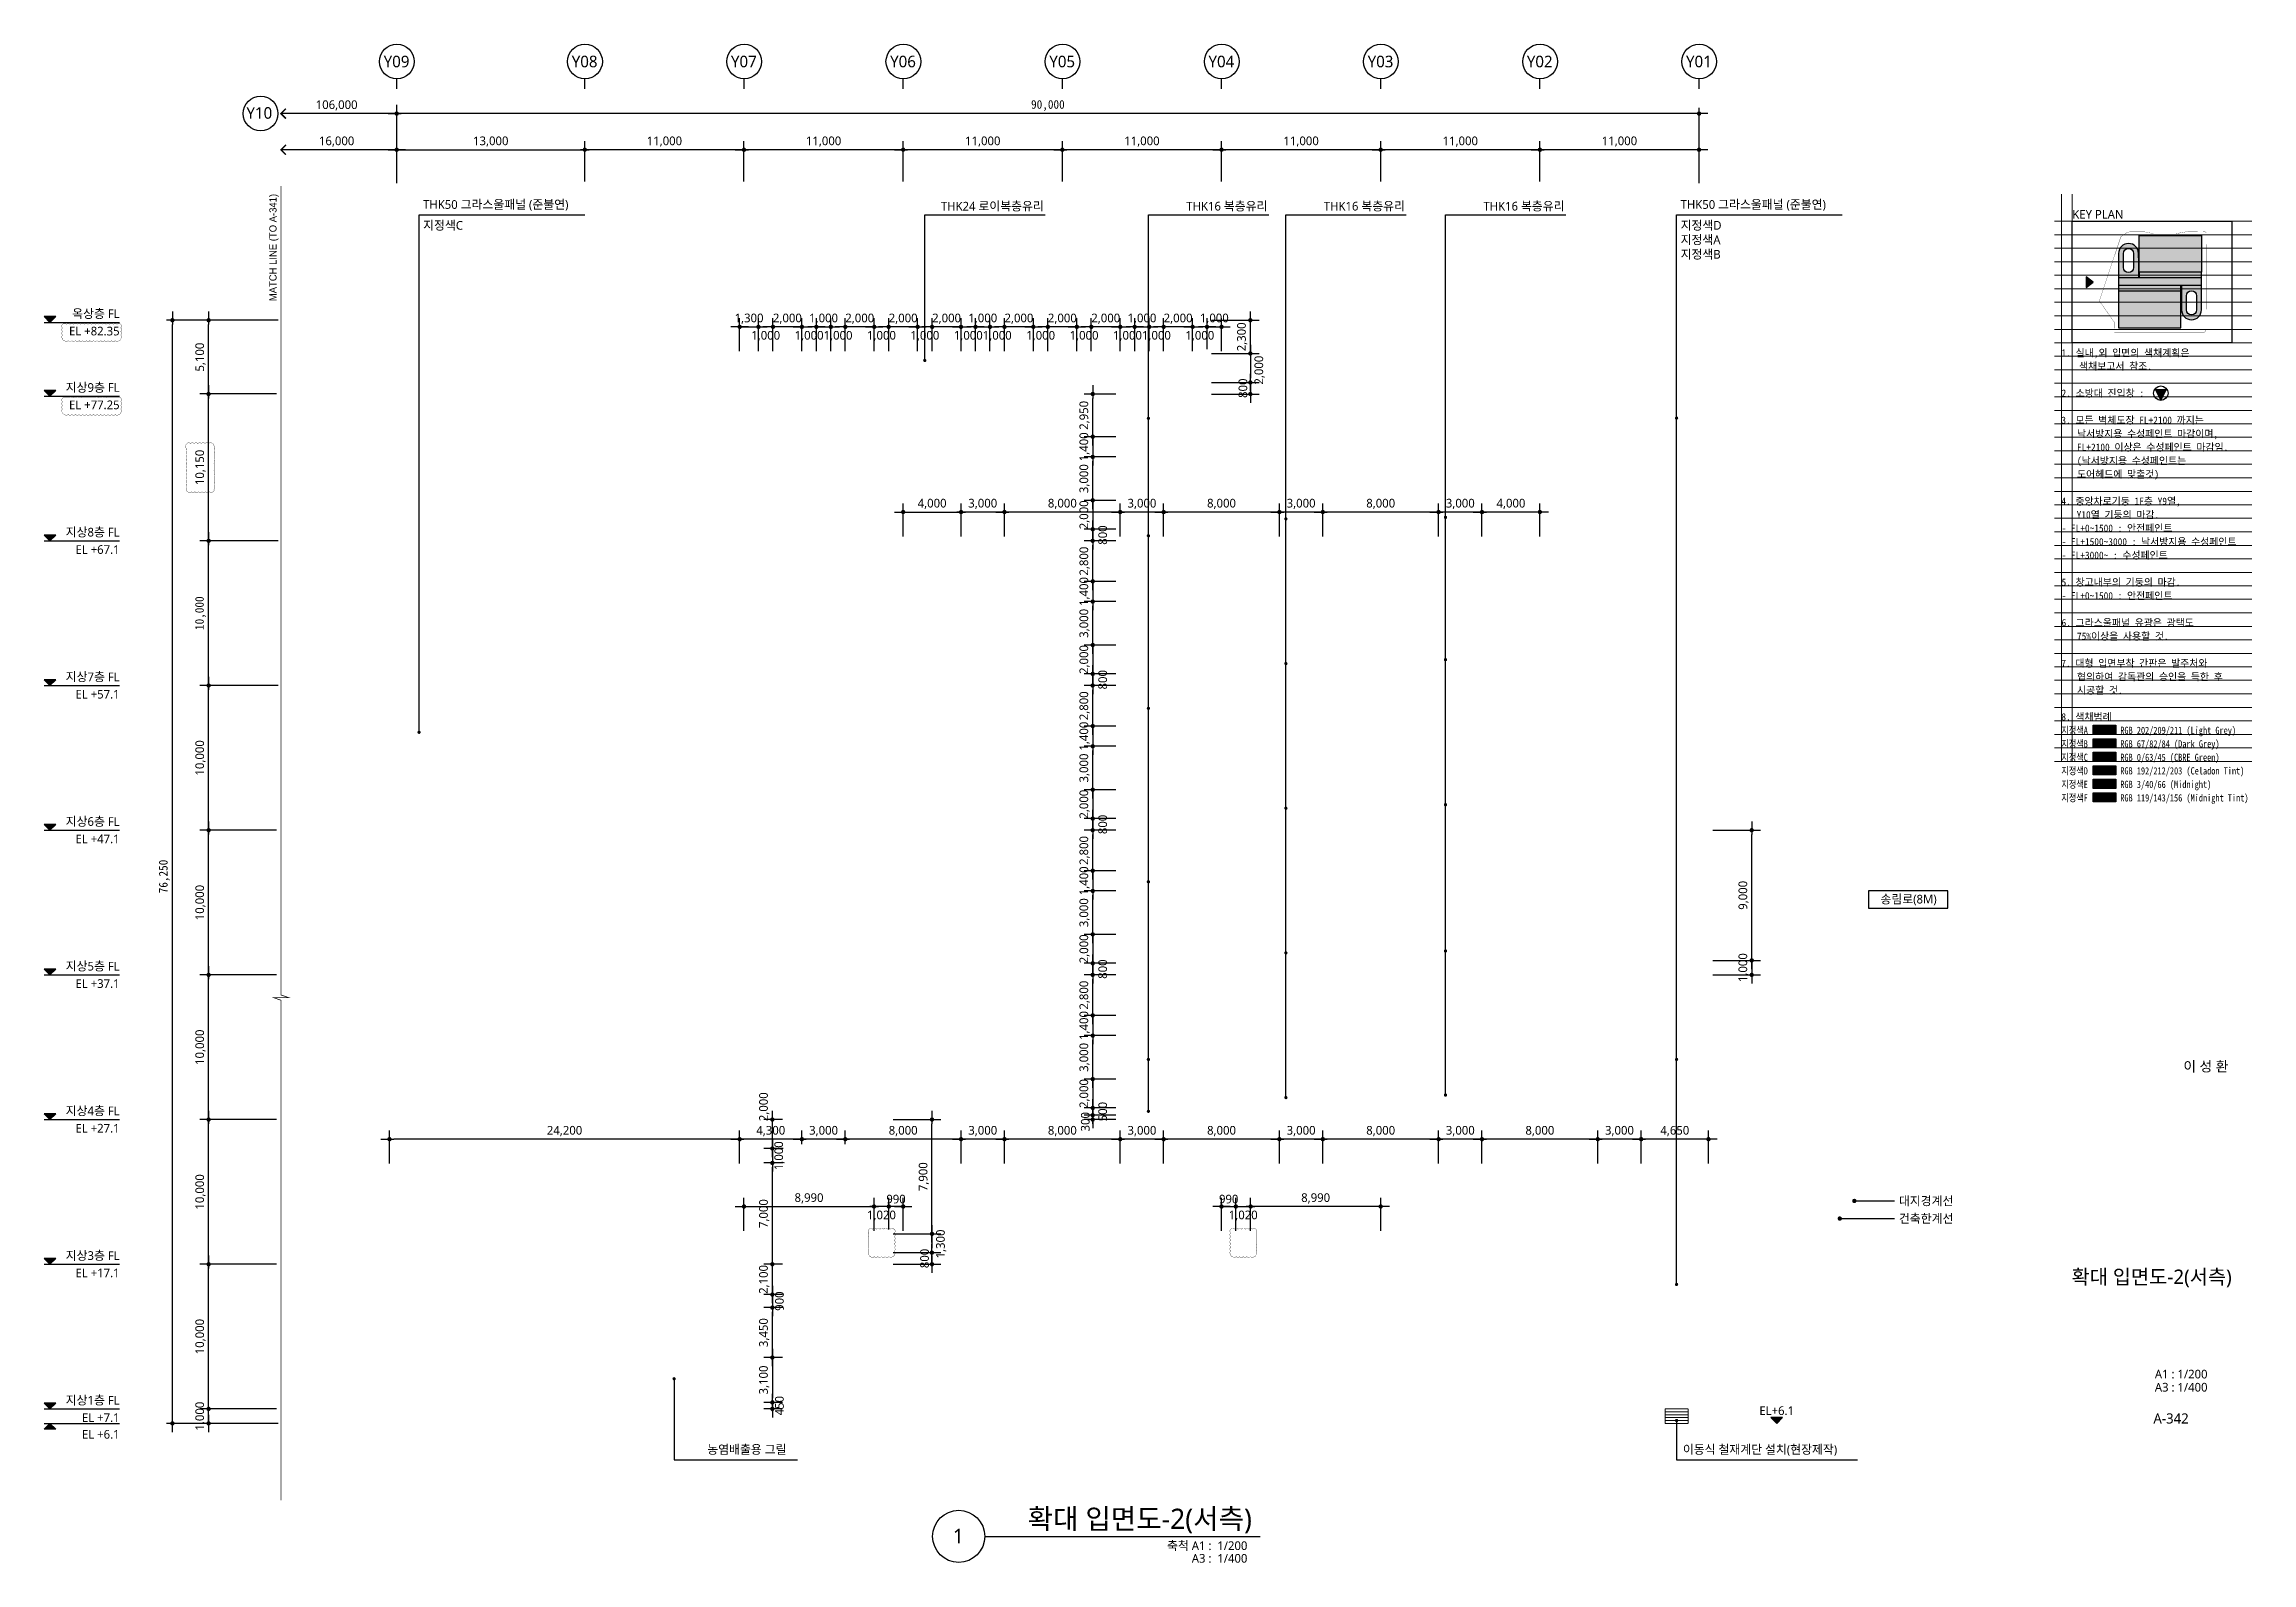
# Model space of a CAD drawing. Header units: millimetres. Extents: x 4937160 to 6265723, y 243853 to 348825.
# Drawn here: x 5105160 to 5257723, y 243853 to 348825 of the extents above; entities that cross this region are included whole.
import ezdxf
from ezdxf.enums import TextEntityAlignment as Align

# ---------------------------------------------------------------- set-up
doc = ezdxf.new("R2010")
doc.units = ezdxf.units.MM
for name, pattern in [('DASHDOTX2', [2, 1, -0.5, 0, -0.5]), ('DASHEDX2', [1.5, 1, -0.5]), ('PHANTOM', [63.5, 31.75, -6.35, 6.35, -6.35, 6.35, -6.35])]:
    doc.linetypes.add(name, pattern=pattern)
doc.layers.get('0').update_dxf_attribs({"linetype": 'CONTINUOUS'})
for name, color, linetype in [('8', 8, 'CONTINUOUS'), ('AA-MARK', 1, 'CONTINUOUS'), ('AA-TEX-3', 3, 'CONTINUOUS'), ('DIM', 7, 'CONTINUOUS'), ('색상', 7, 'CONTINUOUS'), ('입면색상', 7, 'CONTINUOUS')]:
    doc.layers.add(name, color=color, linetype=linetype)
for name, color, linetype, lineweight in [('A-AXIS-BUBL', 7, 'CONTINUOUS', 25), ('A-BOND-LIN1', 4, 'DASHDOTX2', 25), ('A-BORD-TEXT', 3, 'CONTINUOUS', 25), ('A-CONC-LIN1', 2, 'CONTINUOUS', 40), ('A-MKXS-LEAD', 7, 'CONTINUOUS', 25), ('A-MKXS-TEXT1', 3, 'CONTINUOUS', 25), ('A-MKXS-TEXT2', 7, 'CONTINUOUS', 25), ('A-MKXX-SYMB', 7, 'CONTINUOUS', 25), ('A-SSXM-HID', 8, 'DASHEDX2', 18), ('A-XXXX-SYMB', 7, 'CONTINUOUS', 25), ('A-XXXX-TXT1', 3, 'CONTINUOUS', 25), ('A-XXXX-TXT2', 3, 'CONTINUOUS', 25), ('REV-202205', 20, 'CONTINUOUS', 25)]:
    doc.layers.add(name, color=color, linetype=linetype, lineweight=lineweight)
doc.layers.add('A-XXXX-NPLT', color=144, linetype='CONTINUOUS', lineweight=15, plot=False)
doc.styles.add('HY울릉도L', font='')
doc.styles.add('돋움', font='')
doc.styles.add('돋움체', font='')
doc.styles.add('맑은 고딕', font='malgun.ttf')
doc.styles.add('맑은고딕', font='malgun.ttf')
doc.styles.get('HY울릉도L').set_extended_font_data('HYwulM')
doc.styles.get('돋움').set_extended_font_data('Dotum')
doc.styles.get('돋움체').set_extended_font_data('DotumChe')
doc.dimstyles.new('CDIM', dxfattribs={"dimtxt": 3, "dimasz": 1.5, "dimexe": 2, "dimexo": 1, "dimgap": 1, "dimtad": 1, "dimdec": 0, "dimrnd": 0.5, "dimzin": 0, "dimdsep": 32, "dimlunit": 6, "dimtxsty": 'HY울릉도L', "dimblk1": '_CIDOT', "dimblk2": '_CIDOT', "dimsah": 1, "dimcen": 5.5, "dimclrd": 2, "dimclre": 2, "dimclrt": 7, "dimadec": 0, "dimazin": 0, "dimtfac": 1, "dimtdec": 0, "dimtix": 1, "dimtmove": 2, "dimatfit": 1, "dimldrblk": '_CIDOT', "dimfxl": 1, "dimtolj": 1, "dimtzin": 0, "dimlwd": -1, "dimarcsym": 0})

msp = doc.modelspace()

# ---------------------------------------------------------------- texts
at = {"ltscale": 100, "style": '맑은고딕'}
msp.add_text('KEY PLAN', height=600, dxfattribs=at).set_placement((5245316.5, 336583.3), align=Align.BOTTOM_LEFT)
at = {"layer": 'A-BORD-TEXT', "style": '맑은고딕'}
for s, height, p in [('이 성 환', 700, (5256100.6, 277819.2)), ('A1 : 1/200', 600, (5254661.1, 256598.7)), ('A3 : 1/400', 600, (5254661.1, 255691.7)), ('A-342', 700, (5253362.3, 253484.5))]:
    msp.add_text(s, height=height, dxfattribs=at).set_placement(p, align=Align.RIGHT)
msp.add_text('확대 입면도-2(서측)', height=1000, dxfattribs=at).set_placement((5250798.5, 263624.5), align=Align.MIDDLE_CENTER)
at = {"layer": 'A-MKXS-TEXT1', "style": '맑은고딕'}
msp.add_text('송림로(8M)', height=600, dxfattribs=at).set_placement((5234002.5, 289708.5), align=Align.MIDDLE)
for s, p in [('대지경계선 ', (5233333.6, 268867.2)), ('건축한계선', (5233333.6, 267649.8))]:
    msp.add_text(s, height=600, dxfattribs=at).set_placement(p, align=Align.MIDDLE_LEFT)
at = {"layer": 'A-MKXS-TEXT2', "style": '맑은고딕'}
for s, p in [('THK50 그라스울패널 (준불연)', (5131347.1, 337741.9)), ('THK50 그라스울패널 (준불연)', (5218248.1, 337741.9)), ('지정색C', (5131347.1, 336298.5)), ('지정색D', (5218248.1, 336298.5)), ('지정색A', (5218248.1, 335298.5)), ('지정색B', (5218248.1, 334298.5)), ('농염배출용 그릴', (5150984.4, 251686.2)), ('이동식 철재계단 설치(현장제작)', (5218404.9, 251686.2))]:
    msp.add_text(s, height=600, dxfattribs=at).set_placement(p, align=Align.MIDDLE_LEFT)
for s, p in [('THK24 로이복층유리', (5174242.7, 337624.9)), ('THK16 복층유리', (5189696.5, 337624.9)), ('THK16 복층유리', (5199197.3, 337624.9)), ('THK16 복층유리', (5210227.3, 337624.9))]:
    msp.add_text(s, height=600, dxfattribs=at).set_placement(p, align=Align.MIDDLE_RIGHT)
at = {"layer": 'A-XXXX-TXT1'}
for s, height, style, p in [('Y10', 800, '맑은고딕', (5120029.6, 344069.1)), ('1', 1000, '맑은 고딕', (5168337.9, 245706.3))]:
    msp.add_text(s, height=height, dxfattribs=dict(at, style=style)).set_placement(p, align=Align.MIDDLE)
at = {"layer": 'A-XXXX-TXT1', "style": '맑은 고딕'}
msp.add_text('확대 입면도-2(서측)', height=1400, dxfattribs=at).set_placement((5188622.6, 245775.5), align=Align.BOTTOM_RIGHT)
for s, p in [('축척 A1 :  1/200', (5188311.1, 245340.4)), ('A3 :  1/400', (5188311.1, 244464.7))]:
    msp.add_text(s, height=600, dxfattribs=at).set_placement(p, align=Align.TOP_RIGHT)
at = {"layer": 'A-XXXX-TXT2', "ltscale": 0.2, "style": '맑은고딕'}
for s, p in [('Y09', (5129511.7, 347624.9)), ('Y08', (5142511.7, 347624.9)), ('Y07', (5153511.7, 347624.9)), ('Y06', (5164511.7, 347624.9)), ('Y05', (5175511.7, 347624.9)), ('Y04', (5186511.7, 347624.9)), ('Y03', (5197511.7, 347624.9)), ('Y02', (5208511.7, 347624.9)), ('Y01', (5219511.7, 347624.9))]:
    msp.add_text(s, height=800, dxfattribs=at).set_placement(p, align=Align.MIDDLE_CENTER)
at = {"layer": 'A-XXXX-TXT2', "style": '맑은고딕'}
msp.add_text('EL+6.1', height=600, dxfattribs=at).set_placement((5224889.9, 253893.3), align=Align.BOTTOM_CENTER)
at = {"layer": 'AA-TEX-3', "style": '돋움'}
msp.add_text('MATCH LINE (TO A-341)', height=500, rotation=90, dxfattribs=at).set_placement((5121220.3, 334767), align=Align.CENTER)

# ---------------------------------------------------------------- blocks, each defined once
blk = doc.blocks.new('_CIDOT')
at = {"color": 0, "linetype": 'ByBlock'}
blk.add_line((2, 0), (-1, 0), dxfattribs=at)
at = {"color": 0, "linetype": 'ByBlock', "const_width": 0.5}
blk.add_lwpolyline([(-0.25, 0, 1), (0.25, 0, 1)], format="xyb", close=True, dxfattribs=at)
blk = doc.blocks.new('*D985')
at = {"layer": 'DIM', "lineweight": -2, "transparency": 16777216}
for p, q in [((5208523, 339325), (5208523, 342125)), ((5219523, 339325), (5219523, 342125))]:
    blk.add_line(p, q, dxfattribs=at)
at = {"layer": 'DIM', "transparency": 16777216}
blk.add_line((5219223, 341525), (5208823, 341525), dxfattribs=at)
at = {"layer": 'DIM', "transparency": 16777216, "xscale": 300, "yscale": 300, "zscale": 300}
for p, rotation in [((5208523, 341525), 179.999999999869), ((5219523, 341525), 359.999999999869)]:
    blk.add_blockref('_CIDOT', p, dxfattribs=dict(at, rotation=rotation))
at = {"layer": 'DIM', "color": 3, "transparency": 16777216, "insert": (5214023, 342087), "char_height": 600, "attachment_point": 5, "style": '맑은고딕'}
blk.add_mtext('\\A1;11,000', dxfattribs=at)
blk = doc.blocks.new('*D986')
at = {"layer": 'DIM', "lineweight": -2, "transparency": 16777216}
for p, q in [((5197523, 339325), (5197523, 342125)), ((5208523, 339325), (5208523, 342125))]:
    blk.add_line(p, q, dxfattribs=at)
at = {"layer": 'DIM', "transparency": 16777216}
blk.add_line((5208223, 341525), (5197823, 341525), dxfattribs=at)
at = {"layer": 'DIM', "transparency": 16777216, "xscale": 300, "yscale": 300, "zscale": 300}
for p, rotation in [((5197523, 341525), 179.9999999998739), ((5208523, 341525), 359.9999999998739)]:
    blk.add_blockref('_CIDOT', p, dxfattribs=dict(at, rotation=rotation))
at = {"layer": 'DIM', "color": 3, "transparency": 16777216, "insert": (5203023, 342087), "char_height": 600, "attachment_point": 5, "style": '맑은고딕'}
blk.add_mtext('\\A1;11,000', dxfattribs=at)
blk = doc.blocks.new('*D987')
at = {"layer": 'DIM', "lineweight": -2, "transparency": 16777216}
for p, q in [((5186523, 339325), (5186523, 342125)), ((5197523, 339325), (5197523, 342125))]:
    blk.add_line(p, q, dxfattribs=at)
at = {"layer": 'DIM', "transparency": 16777216}
blk.add_line((5197223, 341525), (5186823, 341525), dxfattribs=at)
at = {"layer": 'DIM', "transparency": 16777216, "xscale": 300, "yscale": 300, "zscale": 300}
for p, rotation in [((5186523, 341525), 179.999999999869), ((5197523, 341525), 359.999999999869)]:
    blk.add_blockref('_CIDOT', p, dxfattribs=dict(at, rotation=rotation))
at = {"layer": 'DIM', "color": 3, "transparency": 16777216, "insert": (5192023, 342087), "char_height": 600, "attachment_point": 5, "style": '맑은고딕'}
blk.add_mtext('\\A1;11,000', dxfattribs=at)
blk = doc.blocks.new('*D988')
at = {"layer": 'DIM', "lineweight": -2, "transparency": 16777216}
for p, q in [((5175523, 339325), (5175523, 342125)), ((5186523, 339325), (5186523, 342125))]:
    blk.add_line(p, q, dxfattribs=at)
at = {"layer": 'DIM', "transparency": 16777216}
blk.add_line((5186223, 341525), (5175823, 341525), dxfattribs=at)
at = {"layer": 'DIM', "transparency": 16777216, "xscale": 300, "yscale": 300, "zscale": 300}
for p, rotation in [((5175523, 341525), 179.9999999998739), ((5186523, 341525), 359.9999999998739)]:
    blk.add_blockref('_CIDOT', p, dxfattribs=dict(at, rotation=rotation))
at = {"layer": 'DIM', "color": 3, "transparency": 16777216, "insert": (5181023, 342087), "char_height": 600, "attachment_point": 5, "style": '맑은고딕'}
blk.add_mtext('\\A1;11,000', dxfattribs=at)
blk = doc.blocks.new('*D989')
at = {"layer": 'DIM', "lineweight": -2, "transparency": 16777216}
for p, q in [((5164523, 339325), (5164523, 342125)), ((5175523, 339325), (5175523, 342125))]:
    blk.add_line(p, q, dxfattribs=at)
at = {"layer": 'DIM', "transparency": 16777216}
blk.add_line((5175223, 341525), (5164823, 341525), dxfattribs=at)
at = {"layer": 'DIM', "transparency": 16777216, "xscale": 300, "yscale": 300, "zscale": 300}
for p, rotation in [((5164523, 341525), 179.999999999869), ((5175523, 341525), 359.999999999869)]:
    blk.add_blockref('_CIDOT', p, dxfattribs=dict(at, rotation=rotation))
at = {"layer": 'DIM', "color": 3, "transparency": 16777216, "insert": (5170023, 342087), "char_height": 600, "attachment_point": 5, "style": '맑은고딕'}
blk.add_mtext('\\A1;11,000', dxfattribs=at)
blk = doc.blocks.new('*D990')
at = {"layer": 'DIM', "lineweight": -2, "transparency": 16777216}
for p, q in [((5153523, 339325), (5153523, 342125)), ((5164523, 339325), (5164523, 342125))]:
    blk.add_line(p, q, dxfattribs=at)
at = {"layer": 'DIM', "transparency": 16777216}
blk.add_line((5164223, 341525), (5153823, 341525), dxfattribs=at)
at = {"layer": 'DIM', "transparency": 16777216, "xscale": 300, "yscale": 300, "zscale": 300}
for p, rotation in [((5153523, 341525), 179.9999999998739), ((5164523, 341525), 359.9999999998739)]:
    blk.add_blockref('_CIDOT', p, dxfattribs=dict(at, rotation=rotation))
at = {"layer": 'DIM', "color": 3, "transparency": 16777216, "insert": (5159023, 342087), "char_height": 600, "attachment_point": 5, "style": '맑은고딕'}
blk.add_mtext('\\A1;11,000', dxfattribs=at)
blk = doc.blocks.new('*D991')
at = {"layer": 'DIM', "lineweight": -2, "transparency": 16777216}
for p, q in [((5142523, 339325), (5142523, 342125)), ((5153523, 339325), (5153523, 342125))]:
    blk.add_line(p, q, dxfattribs=at)
at = {"layer": 'DIM', "transparency": 16777216}
blk.add_line((5153223, 341525), (5142823, 341525), dxfattribs=at)
at = {"layer": 'DIM', "transparency": 16777216, "xscale": 300, "yscale": 300, "zscale": 300, "rotation": 180}
blk.add_blockref('_CIDOT', (5142523, 341525), dxfattribs=at)
at = {"layer": 'DIM', "transparency": 16777216, "xscale": 300, "yscale": 300, "zscale": 300}
blk.add_blockref('_CIDOT', (5153523, 341525), dxfattribs=at)
at = {"layer": 'DIM', "color": 3, "transparency": 16777216, "insert": (5148023, 342087), "char_height": 600, "attachment_point": 5, "style": '맑은고딕'}
blk.add_mtext('\\A1;11,000', dxfattribs=at)
blk = doc.blocks.new('A$C4F5014BF')
at = {"layer": 'A-XXXX-SYMB'}
for points in [[(-4813, 75100), (-4413, 75500), (-5213, 75500)], [(-4813, 70000), (-4413, 70400), (-5213, 70400)], [(-4813, 60000), (-4413, 60400), (-5213, 60400)], [(-4813, 50000), (-4413, 50400), (-5213, 50400)], [(-4813, 40000), (-4413, 40400), (-5213, 40400)], [(-4813, 30000), (-4413, 30400), (-5213, 30400)], [(-4813, 20000), (-4413, 20400), (-5213, 20400)], [(-4813, 10000), (-4413, 10400), (-5213, 10400)], [(-4813, 0), (-4413, 400), (-5213, 400)], [(-4813, -1000), (-4413, -1400), (-5213, -1400)]]:
    blk.add_hatch(color=256, dxfattribs=at).paths.add_polyline_path(points)
for p, q in [((-5213, 75500), (-4813, 75100)), ((-4413, 75500), (-5213, 75500)), ((-5213, 75100), (0, 75100)), ((-4813, 75100), (-4413, 75500)), ((-5213, 70400), (-4813, 70000)), ((-4413, 70400), (-5213, 70400)), ((-4813, 70000), (-4413, 70400)), ((-5213, 70000), (0, 70000)), ((-5213, 60400), (-4813, 60000)), ((-4413, 60400), (-5213, 60400)), ((-5213, 60000), (0, 60000)), ((-4813, 60000), (-4413, 60400)), ((-5213, 50400), (-4813, 50000)), ((-4413, 50400), (-5213, 50400)), ((-4813, 50000), (-4413, 50400)), ((-5213, 50000), (0, 50000)), ((-5213, 40400), (-4813, 40000)), ((-4413, 40400), (-5213, 40400)), ((-5213, 40000), (0, 40000)), ((-4813, 40000), (-4413, 40400)), ((-5213, 30400), (-4813, 30000)), ((-4413, 30400), (-5213, 30400)), ((-5213, 30000), (0, 30000)), ((-4813, 30000), (-4413, 30400)), ((-5213, 20400), (-4813, 20000)), ((-4413, 20400), (-5213, 20400)), ((-5213, 20000), (0, 20000)), ((-4813, 20000), (-4413, 20400)), ((-5213, 10400), (-4813, 10000)), ((-4413, 10400), (-5213, 10400)), ((-5213, 10000), (0, 10000)), ((-4813, 10000), (-4413, 10400)), ((-5213, 400), (-4813, 0)), ((-4413, 400), (-5213, 400)), ((-5213, 0), (0, 0)), ((-4813, 0), (-4413, 400)), ((-5213, -1000), (0, -1000)), ((-5213, -1400), (-4813, -1000)), ((-4413, -1400), (-5213, -1400)), ((-4813, -1000), (-4413, -1400))]:
    blk.add_line(p, q, dxfattribs=at)
at = {"layer": 'A-XXXX-TXT2', "style": '맑은고딕'}
for s, p in [('EL +82.35', (0, 74500)), ('옥상층 FL', (0, 75700)), ('지상9층 FL', (0, 70600)), ('EL +77.25', (0, 69400)), ('지상8층 FL', (0, 60600)), ('EL +67.1', (0, 59400)), ('지상7층 FL', (0, 50600)), ('EL +57.1', (0, 49400)), ('지상6층 FL', (0, 40600)), ('EL +47.1', (0, 39400)), ('지상5층 FL', (0, 30600)), ('EL +37.1', (0, 29400)), ('지상4층 FL', (0, 20600)), ('EL +27.1', (0, 19400)), ('지상3층 FL', (0, 10600)), ('EL +17.1', (0, 9400)), ('지상1층 FL', (0, 600)), ('EL +7.1', (0, -600)), ('EL +6.1', (0, -1756))]:
    blk.add_text(s, height=600, dxfattribs=at).set_placement(p, align=Align.MIDDLE_RIGHT)
blk = doc.blocks.new('*D1012')
at = {"layer": 'DIM', "lineweight": -2, "transparency": 16777216}
for p, q in [((5129523, 339225), (5129523, 344425)), ((5219523, 339225), (5219523, 344425))]:
    blk.add_line(p, q, dxfattribs=at)
at = {"layer": 'DIM', "transparency": 16777216}
blk.add_line((5219223, 344025), (5129823, 344025), dxfattribs=at)
at = {"layer": 'DIM', "transparency": 16777216, "xscale": 300, "yscale": 300, "zscale": 300}
for p, rotation in [((5129523, 344025), 179.9999999999366), ((5219523, 344025), 359.9999999999366)]:
    blk.add_blockref('_CIDOT', p, dxfattribs=dict(at, rotation=rotation))
at = {"layer": 'DIM', "color": 3, "transparency": 16777216, "insert": (5174523, 344582), "char_height": 600, "attachment_point": 5, "style": '돋움체'}
blk.add_mtext('\\A1;90,000', dxfattribs=at)
blk = doc.blocks.new('*D1015')
at = {"layer": 'DIM', "lineweight": -2, "transparency": 16777216}
for p, q in [((5129523, 339325), (5129523, 342125)), ((5142523, 339325), (5142523, 342125))]:
    blk.add_line(p, q, dxfattribs=at)
at = {"layer": 'DIM', "transparency": 16777216}
blk.add_line((5129823, 341525), (5142223, 341525), dxfattribs=at)
at = {"layer": 'DIM', "transparency": 16777216, "xscale": 300, "yscale": 300, "zscale": 300, "rotation": 180}
blk.add_blockref('_CIDOT', (5129523, 341525), dxfattribs=at)
at = {"layer": 'DIM', "transparency": 16777216, "xscale": 300, "yscale": 300, "zscale": 300}
blk.add_blockref('_CIDOT', (5142523, 341525), dxfattribs=at)
at = {"layer": 'DIM', "color": 3, "transparency": 16777216, "insert": (5136023, 342087), "char_height": 600, "attachment_point": 5, "style": '맑은고딕'}
blk.add_mtext('\\A1;13,000', dxfattribs=at)
blk = doc.blocks.new('*D1020')
at = {"layer": 'DIM', "transparency": 16777216}
blk.add_line((5129223, 344025), (5121523, 344025), dxfattribs=at)
at = {"layer": 'DIM', "lineweight": -2, "transparency": 16777216}
blk.add_line((5129523, 339325), (5129523, 344625), dxfattribs=at)
at = {"layer": 'DIM', "transparency": 16777216, "xscale": 300, "yscale": 300, "zscale": 300, "rotation": 359.9999999998266}
blk.add_blockref('_CIDOT', (5129523, 344025), dxfattribs=at)
at = {"layer": 'DIM', "color": 3, "transparency": 16777216, "insert": (5125373, 344587), "char_height": 600, "attachment_point": 5, "style": '맑은고딕'}
blk.add_mtext('\\A1;106,000', dxfattribs=at)
blk = doc.blocks.new('_None')
blk = doc.blocks.new('*D1021')
at = {"layer": 'DIM', "lineweight": -2, "transparency": 16777216}
blk.add_line((5129523, 339325), (5129523, 342125), dxfattribs=at)
at = {"layer": 'DIM', "transparency": 16777216}
blk.add_line((5129223, 341525), (5121523, 341525), dxfattribs=at)
at = {"layer": 'DIM', "transparency": 16777216, "xscale": 300, "yscale": 300, "zscale": 300, "rotation": 359.9999999998266}
blk.add_blockref('_CIDOT', (5129523, 341525), dxfattribs=at)
at = {"layer": 'DIM', "color": 3, "transparency": 16777216, "insert": (5125373, 342087), "char_height": 600, "attachment_point": 5, "style": '맑은고딕'}
blk.add_mtext('\\A1;16,000', dxfattribs=at)
blk = doc.blocks.new('*D1079')
at = {"layer": 'DIM', "lineweight": -2, "transparency": 16777216}
for p, q in [((5171523, 314793), (5171523, 317084)), ((5179523, 314793), (5179523, 317084))]:
    blk.add_line(p, q, dxfattribs=at)
at = {"layer": 'DIM', "transparency": 16777216}
blk.add_line((5179223, 316484), (5171823, 316484), dxfattribs=at)
at = {"layer": 'DIM', "transparency": 16777216, "xscale": 300, "yscale": 300, "zscale": 300, "rotation": 180}
blk.add_blockref('_CIDOT', (5171523, 316484), dxfattribs=at)
at = {"layer": 'DIM', "transparency": 16777216, "xscale": 300, "yscale": 300, "zscale": 300}
blk.add_blockref('_CIDOT', (5179523, 316484), dxfattribs=at)
at = {"layer": 'DIM', "color": 3, "transparency": 16777216, "insert": (5175523, 317044), "char_height": 600, "attachment_point": 5, "style": '맑은고딕'}
blk.add_mtext('\\A1;8,000', dxfattribs=at)
blk = doc.blocks.new('*D1080')
at = {"layer": 'DIM', "lineweight": -2, "transparency": 16777216}
for p, q in [((5168523, 314793), (5168523, 317084)), ((5171523, 314793), (5171523, 317084))]:
    blk.add_line(p, q, dxfattribs=at)
at = {"layer": 'DIM', "transparency": 16777216}
blk.add_line((5171223, 316484), (5168823, 316484), dxfattribs=at)
at = {"layer": 'DIM', "transparency": 16777216, "xscale": 300, "yscale": 300, "zscale": 300, "rotation": 180}
blk.add_blockref('_CIDOT', (5168523, 316484), dxfattribs=at)
at = {"layer": 'DIM', "transparency": 16777216, "xscale": 300, "yscale": 300, "zscale": 300}
blk.add_blockref('_CIDOT', (5171523, 316484), dxfattribs=at)
at = {"layer": 'DIM', "color": 3, "transparency": 16777216, "insert": (5170023, 317044), "char_height": 600, "attachment_point": 5, "style": '맑은고딕'}
blk.add_mtext('\\A1;3,000', dxfattribs=at)
blk = doc.blocks.new('*D1081')
at = {"layer": 'DIM', "lineweight": -2, "transparency": 16777216}
for p, q in [((5179523, 314793), (5179523, 317084)), ((5182523, 314793), (5182523, 317084))]:
    blk.add_line(p, q, dxfattribs=at)
at = {"layer": 'DIM', "transparency": 16777216}
blk.add_line((5182223, 316484), (5179823, 316484), dxfattribs=at)
at = {"layer": 'DIM', "transparency": 16777216, "xscale": 300, "yscale": 300, "zscale": 300, "rotation": 180}
blk.add_blockref('_CIDOT', (5179523, 316484), dxfattribs=at)
at = {"layer": 'DIM', "transparency": 16777216, "xscale": 300, "yscale": 300, "zscale": 300}
blk.add_blockref('_CIDOT', (5182523, 316484), dxfattribs=at)
at = {"layer": 'DIM', "color": 3, "transparency": 16777216, "insert": (5181023, 317044), "char_height": 600, "attachment_point": 5, "style": '맑은고딕'}
blk.add_mtext('\\A1;3,000', dxfattribs=at)
blk = doc.blocks.new('*D1082')
at = {"layer": 'DIM', "lineweight": -2, "transparency": 16777216}
for p, q in [((5190523, 314793), (5190523, 317084)), ((5193523, 314793), (5193523, 317084))]:
    blk.add_line(p, q, dxfattribs=at)
at = {"layer": 'DIM', "transparency": 16777216}
blk.add_line((5193223, 316484), (5190823, 316484), dxfattribs=at)
at = {"layer": 'DIM', "transparency": 16777216, "xscale": 300, "yscale": 300, "zscale": 300, "rotation": 180}
blk.add_blockref('_CIDOT', (5190523, 316484), dxfattribs=at)
at = {"layer": 'DIM', "transparency": 16777216, "xscale": 300, "yscale": 300, "zscale": 300}
blk.add_blockref('_CIDOT', (5193523, 316484), dxfattribs=at)
at = {"layer": 'DIM', "color": 3, "transparency": 16777216, "insert": (5192023, 317044), "char_height": 600, "attachment_point": 5, "style": '맑은고딕'}
blk.add_mtext('\\A1;3,000', dxfattribs=at)
blk = doc.blocks.new('*D1083')
at = {"layer": 'DIM', "lineweight": -2, "transparency": 16777216}
for p, q in [((5182523, 314793), (5182523, 317084)), ((5190523, 314793), (5190523, 317084))]:
    blk.add_line(p, q, dxfattribs=at)
at = {"layer": 'DIM', "transparency": 16777216}
blk.add_line((5190223, 316484), (5182823, 316484), dxfattribs=at)
at = {"layer": 'DIM', "transparency": 16777216, "xscale": 300, "yscale": 300, "zscale": 300, "rotation": 180}
blk.add_blockref('_CIDOT', (5182523, 316484), dxfattribs=at)
at = {"layer": 'DIM', "transparency": 16777216, "xscale": 300, "yscale": 300, "zscale": 300}
blk.add_blockref('_CIDOT', (5190523, 316484), dxfattribs=at)
at = {"layer": 'DIM', "color": 3, "transparency": 16777216, "insert": (5186523, 317044), "char_height": 600, "attachment_point": 5, "style": '맑은고딕'}
blk.add_mtext('\\A1;8,000', dxfattribs=at)
blk = doc.blocks.new('*D1084')
at = {"layer": 'DIM', "lineweight": -2, "transparency": 16777216}
for p, q in [((5155523, 327593), (5155523, 329884)), ((5157523, 327593), (5157523, 329884))]:
    blk.add_line(p, q, dxfattribs=at)
at = {"layer": 'DIM', "transparency": 16777216}
for p, q in [((5155223, 329284), (5154923, 329284)), ((5157523, 329284), (5155523, 329284)), ((5157823, 329284), (5158123, 329284))]:
    blk.add_line(p, q, dxfattribs=at)
at = {"layer": 'DIM', "transparency": 16777216, "xscale": 300, "yscale": 300, "zscale": 300}
blk.add_blockref('_CIDOT', (5155523, 329284), dxfattribs=at)
at = {"layer": 'DIM', "transparency": 16777216, "xscale": 300, "yscale": 300, "zscale": 300, "rotation": 180}
blk.add_blockref('_CIDOT', (5157523, 329284), dxfattribs=at)
at = {"layer": 'DIM', "color": 3, "transparency": 16777216, "insert": (5156523, 329844), "char_height": 600, "attachment_point": 5, "style": '맑은고딕'}
blk.add_mtext('\\A1;2,000', dxfattribs=at)
blk = doc.blocks.new('*D1085')
at = {"layer": 'DIM', "lineweight": -2, "transparency": 16777216}
for p, q in [((5154523, 327593), (5154523, 329884)), ((5155523, 327593), (5155523, 329884))]:
    blk.add_line(p, q, dxfattribs=at)
at = {"layer": 'DIM', "transparency": 16777216}
blk.add_line((5155223, 329284), (5154823, 329284), dxfattribs=at)
at = {"layer": 'DIM', "transparency": 16777216, "xscale": 300, "yscale": 300, "zscale": 300, "rotation": 180}
blk.add_blockref('_CIDOT', (5154523, 329284), dxfattribs=at)
at = {"layer": 'DIM', "transparency": 16777216, "xscale": 300, "yscale": 300, "zscale": 300}
blk.add_blockref('_CIDOT', (5155523, 329284), dxfattribs=at)
at = {"layer": 'DIM', "color": 3, "transparency": 16777216, "insert": (5155023, 328646), "char_height": 600, "attachment_point": 5, "style": '맑은고딕'}
blk.add_mtext('\\A1;1,000', dxfattribs=at)
blk = doc.blocks.new('*D1086')
at = {"layer": 'DIM', "lineweight": -2, "transparency": 16777216}
for p, q in [((5153223, 327593), (5153223, 329884)), ((5154523, 327593), (5154523, 329884))]:
    blk.add_line(p, q, dxfattribs=at)
at = {"layer": 'DIM', "transparency": 16777216}
for p, q in [((5152923, 329284), (5152623, 329284)), ((5153223, 329284), (5154523, 329284)), ((5154823, 329284), (5155123, 329284))]:
    blk.add_line(p, q, dxfattribs=at)
at = {"layer": 'DIM', "transparency": 16777216, "xscale": 300, "yscale": 300, "zscale": 300}
blk.add_blockref('_CIDOT', (5153223, 329284), dxfattribs=at)
at = {"layer": 'DIM', "transparency": 16777216, "xscale": 300, "yscale": 300, "zscale": 300, "rotation": 180}
blk.add_blockref('_CIDOT', (5154523, 329284), dxfattribs=at)
at = {"layer": 'DIM', "color": 3, "transparency": 16777216, "insert": (5153873, 329846), "char_height": 600, "attachment_point": 5, "style": '맑은고딕'}
blk.add_mtext('\\A1;1,300', dxfattribs=at)
blk = doc.blocks.new('*D1087')
at = {"layer": 'DIM', "lineweight": -2, "transparency": 16777216}
for p, q in [((5160523, 327593), (5160523, 329884)), ((5162523, 327593), (5162523, 329884))]:
    blk.add_line(p, q, dxfattribs=at)
at = {"layer": 'DIM', "transparency": 16777216}
for p, q in [((5160223, 329284), (5159923, 329284)), ((5162523, 329284), (5160523, 329284)), ((5162823, 329284), (5163123, 329284))]:
    blk.add_line(p, q, dxfattribs=at)
at = {"layer": 'DIM', "transparency": 16777216, "xscale": 300, "yscale": 300, "zscale": 300}
blk.add_blockref('_CIDOT', (5160523, 329284), dxfattribs=at)
at = {"layer": 'DIM', "transparency": 16777216, "xscale": 300, "yscale": 300, "zscale": 300, "rotation": 180}
blk.add_blockref('_CIDOT', (5162523, 329284), dxfattribs=at)
at = {"layer": 'DIM', "color": 3, "transparency": 16777216, "insert": (5161523, 329844), "char_height": 600, "attachment_point": 5, "style": '맑은고딕'}
blk.add_mtext('\\A1;2,000', dxfattribs=at)
blk = doc.blocks.new('*D1088')
at = {"layer": 'DIM', "lineweight": -2, "transparency": 16777216}
for p, q in [((5159523, 327593), (5159523, 329884)), ((5160523, 327593), (5160523, 329884))]:
    blk.add_line(p, q, dxfattribs=at)
at = {"layer": 'DIM', "transparency": 16777216}
blk.add_line((5160223, 329284), (5159823, 329284), dxfattribs=at)
at = {"layer": 'DIM', "transparency": 16777216, "xscale": 300, "yscale": 300, "zscale": 300, "rotation": 180}
blk.add_blockref('_CIDOT', (5159523, 329284), dxfattribs=at)
at = {"layer": 'DIM', "transparency": 16777216, "xscale": 300, "yscale": 300, "zscale": 300}
blk.add_blockref('_CIDOT', (5160523, 329284), dxfattribs=at)
at = {"layer": 'DIM', "color": 3, "transparency": 16777216, "insert": (5160023, 328646), "char_height": 600, "attachment_point": 5, "style": '맑은고딕'}
blk.add_mtext('\\A1;1,000', dxfattribs=at)
blk = doc.blocks.new('*D1089')
at = {"layer": 'DIM', "lineweight": -2, "transparency": 16777216}
for p, q in [((5158523, 327593), (5158523, 329884)), ((5159523, 327593), (5159523, 329884))]:
    blk.add_line(p, q, dxfattribs=at)
at = {"layer": 'DIM', "transparency": 16777216}
for p, q in [((5158223, 329284), (5157923, 329284)), ((5158523, 329284), (5159523, 329284)), ((5159823, 329284), (5160123, 329284))]:
    blk.add_line(p, q, dxfattribs=at)
at = {"layer": 'DIM', "transparency": 16777216, "xscale": 300, "yscale": 300, "zscale": 300}
blk.add_blockref('_CIDOT', (5158523, 329284), dxfattribs=at)
at = {"layer": 'DIM', "transparency": 16777216, "xscale": 300, "yscale": 300, "zscale": 300, "rotation": 180}
blk.add_blockref('_CIDOT', (5159523, 329284), dxfattribs=at)
at = {"layer": 'DIM', "color": 3, "transparency": 16777216, "insert": (5159023, 329846), "char_height": 600, "attachment_point": 5, "style": '맑은고딕'}
blk.add_mtext('\\A1;1,000', dxfattribs=at)
blk = doc.blocks.new('*D1090')
at = {"layer": 'DIM', "lineweight": -2, "transparency": 16777216}
for p, q in [((5157523, 327593), (5157523, 329884)), ((5158523, 327593), (5158523, 329884))]:
    blk.add_line(p, q, dxfattribs=at)
at = {"layer": 'DIM', "transparency": 16777216}
blk.add_line((5157823, 329284), (5158223, 329284), dxfattribs=at)
at = {"layer": 'DIM', "transparency": 16777216, "xscale": 300, "yscale": 300, "zscale": 300, "rotation": 180}
blk.add_blockref('_CIDOT', (5157523, 329284), dxfattribs=at)
at = {"layer": 'DIM', "transparency": 16777216, "xscale": 300, "yscale": 300, "zscale": 300}
blk.add_blockref('_CIDOT', (5158523, 329284), dxfattribs=at)
at = {"layer": 'DIM', "color": 3, "transparency": 16777216, "insert": (5158023, 328646), "char_height": 600, "attachment_point": 5, "style": '맑은고딕'}
blk.add_mtext('\\A1;1,000', dxfattribs=at)
blk = doc.blocks.new('*D1091')
at = {"layer": 'DIM', "lineweight": -2, "transparency": 16777216}
for p, q in [((5185823, 327443), (5189114, 327443)), ((5185823, 325443), (5189114, 325443))]:
    blk.add_line(p, q, dxfattribs=at)
at = {"layer": 'DIM', "transparency": 16777216}
blk.add_line((5188514, 327143), (5188514, 325743), dxfattribs=at)
at = {"layer": 'DIM', "transparency": 16777216, "xscale": 300, "yscale": 300, "zscale": 300}
for p, rotation in [((5188514, 327443), 90), ((5188514, 325443), 270)]:
    blk.add_blockref('_CIDOT', p, dxfattribs=dict(at, rotation=rotation))
at = {"layer": 'DIM', "color": 3, "transparency": 16777216, "insert": (5189153, 326293), "char_height": 600, "attachment_point": 5, "rotation": 90, "style": '맑은고딕'}
blk.add_mtext('\\A1;2,000', dxfattribs=at)
blk = doc.blocks.new('*D1092')
at = {"layer": 'DIM', "lineweight": -2, "transparency": 16777216}
for p, q in [((5185823, 329743), (5189114, 329743)), ((5185823, 327443), (5189114, 327443))]:
    blk.add_line(p, q, dxfattribs=at)
at = {"layer": 'DIM', "transparency": 16777216}
for p, q in [((5188514, 330043), (5188514, 330343)), ((5188514, 327443), (5188514, 329743)), ((5188514, 327143), (5188514, 326843))]:
    blk.add_line(p, q, dxfattribs=at)
at = {"layer": 'DIM', "transparency": 16777216, "xscale": 300, "yscale": 300, "zscale": 300}
for p, rotation in [((5188514, 329743), 270), ((5188514, 327443), 90)]:
    blk.add_blockref('_CIDOT', p, dxfattribs=dict(at, rotation=rotation))
at = {"layer": 'DIM', "color": 3, "transparency": 16777216, "insert": (5187953, 328593), "char_height": 600, "attachment_point": 5, "rotation": 90, "style": '맑은고딕'}
blk.add_mtext('\\A1;2,300', dxfattribs=at)
blk = doc.blocks.new('*D1093')
at = {"layer": 'DIM', "lineweight": -2, "transparency": 16777216}
for p, q in [((5185823, 325443), (5189114, 325443)), ((5185823, 324643), (5189114, 324643))]:
    blk.add_line(p, q, dxfattribs=at)
at = {"layer": 'DIM', "transparency": 16777216}
for p, q in [((5188514, 325743), (5188514, 326043)), ((5188514, 325443), (5188514, 324643)), ((5188514, 324343), (5188514, 324043))]:
    blk.add_line(p, q, dxfattribs=at)
at = {"layer": 'DIM', "transparency": 16777216, "xscale": 300, "yscale": 300, "zscale": 300}
for p, rotation in [((5188514, 325443), 270), ((5188514, 324643), 90)]:
    blk.add_blockref('_CIDOT', p, dxfattribs=dict(at, rotation=rotation))
at = {"layer": 'DIM', "color": 3, "transparency": 16777216, "insert": (5188004, 325043), "char_height": 600, "attachment_point": 5, "rotation": 90, "style": '맑은고딕'}
blk.add_mtext('\\A1;800', dxfattribs=at)
blk = doc.blocks.new('*D1094')
at = {"layer": 'DIM', "lineweight": -2, "transparency": 16777216}
for p, q in [((5163523, 327593), (5163523, 329884)), ((5165523, 327593), (5165523, 329884))]:
    blk.add_line(p, q, dxfattribs=at)
at = {"layer": 'DIM', "transparency": 16777216}
for p, q in [((5163223, 329284), (5162923, 329284)), ((5165523, 329284), (5163523, 329284)), ((5165823, 329284), (5166123, 329284))]:
    blk.add_line(p, q, dxfattribs=at)
at = {"layer": 'DIM', "transparency": 16777216, "xscale": 300, "yscale": 300, "zscale": 300}
blk.add_blockref('_CIDOT', (5163523, 329284), dxfattribs=at)
at = {"layer": 'DIM', "transparency": 16777216, "xscale": 300, "yscale": 300, "zscale": 300, "rotation": 180}
blk.add_blockref('_CIDOT', (5165523, 329284), dxfattribs=at)
at = {"layer": 'DIM', "color": 3, "transparency": 16777216, "insert": (5164523, 329844), "char_height": 600, "attachment_point": 5, "style": '맑은고딕'}
blk.add_mtext('\\A1;2,000', dxfattribs=at)
blk = doc.blocks.new('*D1095')
at = {"layer": 'DIM', "lineweight": -2, "transparency": 16777216}
for p, q in [((5162523, 327593), (5162523, 329884)), ((5163523, 327593), (5163523, 329884))]:
    blk.add_line(p, q, dxfattribs=at)
at = {"layer": 'DIM', "transparency": 16777216}
blk.add_line((5163223, 329284), (5162823, 329284), dxfattribs=at)
at = {"layer": 'DIM', "transparency": 16777216, "xscale": 300, "yscale": 300, "zscale": 300, "rotation": 180}
blk.add_blockref('_CIDOT', (5162523, 329284), dxfattribs=at)
at = {"layer": 'DIM', "transparency": 16777216, "xscale": 300, "yscale": 300, "zscale": 300}
blk.add_blockref('_CIDOT', (5163523, 329284), dxfattribs=at)
at = {"layer": 'DIM', "color": 3, "transparency": 16777216, "insert": (5163023, 328646), "char_height": 600, "attachment_point": 5, "style": '맑은고딕'}
blk.add_mtext('\\A1;1,000', dxfattribs=at)
blk = doc.blocks.new('*D1096')
at = {"layer": 'DIM', "lineweight": -2, "transparency": 16777216}
for p, q in [((5166523, 327593), (5166523, 329884)), ((5168523, 327593), (5168523, 329884))]:
    blk.add_line(p, q, dxfattribs=at)
at = {"layer": 'DIM', "transparency": 16777216}
for p, q in [((5166223, 329284), (5165923, 329284)), ((5168523, 329284), (5166523, 329284)), ((5168823, 329284), (5169123, 329284))]:
    blk.add_line(p, q, dxfattribs=at)
at = {"layer": 'DIM', "transparency": 16777216, "xscale": 300, "yscale": 300, "zscale": 300}
blk.add_blockref('_CIDOT', (5166523, 329284), dxfattribs=at)
at = {"layer": 'DIM', "transparency": 16777216, "xscale": 300, "yscale": 300, "zscale": 300, "rotation": 180}
blk.add_blockref('_CIDOT', (5168523, 329284), dxfattribs=at)
at = {"layer": 'DIM', "color": 3, "transparency": 16777216, "insert": (5167523, 329844), "char_height": 600, "attachment_point": 5, "style": '맑은고딕'}
blk.add_mtext('\\A1;2,000', dxfattribs=at)
blk = doc.blocks.new('*D1097')
at = {"layer": 'DIM', "lineweight": -2, "transparency": 16777216}
for p, q in [((5165523, 327593), (5165523, 329884)), ((5166523, 327593), (5166523, 329884))]:
    blk.add_line(p, q, dxfattribs=at)
at = {"layer": 'DIM', "transparency": 16777216}
blk.add_line((5166223, 329284), (5165823, 329284), dxfattribs=at)
at = {"layer": 'DIM', "transparency": 16777216, "xscale": 300, "yscale": 300, "zscale": 300, "rotation": 180}
blk.add_blockref('_CIDOT', (5165523, 329284), dxfattribs=at)
at = {"layer": 'DIM', "transparency": 16777216, "xscale": 300, "yscale": 300, "zscale": 300}
blk.add_blockref('_CIDOT', (5166523, 329284), dxfattribs=at)
at = {"layer": 'DIM', "color": 3, "transparency": 16777216, "insert": (5166023, 328646), "char_height": 600, "attachment_point": 5, "style": '맑은고딕'}
blk.add_mtext('\\A1;1,000', dxfattribs=at)
blk = doc.blocks.new('*D1098')
at = {"layer": 'DIM', "lineweight": -2, "transparency": 16777216}
for p, q in [((5171523, 327593), (5171523, 329884)), ((5173523, 327593), (5173523, 329884))]:
    blk.add_line(p, q, dxfattribs=at)
at = {"layer": 'DIM', "transparency": 16777216}
for p, q in [((5171223, 329284), (5170923, 329284)), ((5173523, 329284), (5171523, 329284)), ((5173823, 329284), (5174123, 329284))]:
    blk.add_line(p, q, dxfattribs=at)
at = {"layer": 'DIM', "transparency": 16777216, "xscale": 300, "yscale": 300, "zscale": 300}
blk.add_blockref('_CIDOT', (5171523, 329284), dxfattribs=at)
at = {"layer": 'DIM', "transparency": 16777216, "xscale": 300, "yscale": 300, "zscale": 300, "rotation": 180}
blk.add_blockref('_CIDOT', (5173523, 329284), dxfattribs=at)
at = {"layer": 'DIM', "color": 3, "transparency": 16777216, "insert": (5172523, 329844), "char_height": 600, "attachment_point": 5, "style": '맑은고딕'}
blk.add_mtext('\\A1;2,000', dxfattribs=at)
blk = doc.blocks.new('*D1099')
at = {"layer": 'DIM', "lineweight": -2, "transparency": 16777216}
for p, q in [((5170523, 327593), (5170523, 329884)), ((5171523, 327593), (5171523, 329884))]:
    blk.add_line(p, q, dxfattribs=at)
at = {"layer": 'DIM', "transparency": 16777216}
blk.add_line((5171223, 329284), (5170823, 329284), dxfattribs=at)
at = {"layer": 'DIM', "transparency": 16777216, "xscale": 300, "yscale": 300, "zscale": 300, "rotation": 180}
blk.add_blockref('_CIDOT', (5170523, 329284), dxfattribs=at)
at = {"layer": 'DIM', "transparency": 16777216, "xscale": 300, "yscale": 300, "zscale": 300}
blk.add_blockref('_CIDOT', (5171523, 329284), dxfattribs=at)
at = {"layer": 'DIM', "color": 3, "transparency": 16777216, "insert": (5171023, 328646), "char_height": 600, "attachment_point": 5, "style": '맑은고딕'}
blk.add_mtext('\\A1;1,000', dxfattribs=at)
blk = doc.blocks.new('*D1100')
at = {"layer": 'DIM', "lineweight": -2, "transparency": 16777216}
for p, q in [((5174523, 327593), (5174523, 329884)), ((5176523, 327593), (5176523, 329884))]:
    blk.add_line(p, q, dxfattribs=at)
at = {"layer": 'DIM', "transparency": 16777216}
for p, q in [((5174223, 329284), (5173923, 329284)), ((5176523, 329284), (5174523, 329284)), ((5176823, 329284), (5177123, 329284))]:
    blk.add_line(p, q, dxfattribs=at)
at = {"layer": 'DIM', "transparency": 16777216, "xscale": 300, "yscale": 300, "zscale": 300}
blk.add_blockref('_CIDOT', (5174523, 329284), dxfattribs=at)
at = {"layer": 'DIM', "transparency": 16777216, "xscale": 300, "yscale": 300, "zscale": 300, "rotation": 180}
blk.add_blockref('_CIDOT', (5176523, 329284), dxfattribs=at)
at = {"layer": 'DIM', "color": 3, "transparency": 16777216, "insert": (5175523, 329844), "char_height": 600, "attachment_point": 5, "style": '맑은고딕'}
blk.add_mtext('\\A1;2,000', dxfattribs=at)
blk = doc.blocks.new('*D1101')
at = {"layer": 'DIM', "lineweight": -2, "transparency": 16777216}
for p, q in [((5173523, 327593), (5173523, 329884)), ((5174523, 327593), (5174523, 329884))]:
    blk.add_line(p, q, dxfattribs=at)
at = {"layer": 'DIM', "transparency": 16777216}
blk.add_line((5174223, 329284), (5173823, 329284), dxfattribs=at)
at = {"layer": 'DIM', "transparency": 16777216, "xscale": 300, "yscale": 300, "zscale": 300, "rotation": 180}
blk.add_blockref('_CIDOT', (5173523, 329284), dxfattribs=at)
at = {"layer": 'DIM', "transparency": 16777216, "xscale": 300, "yscale": 300, "zscale": 300}
blk.add_blockref('_CIDOT', (5174523, 329284), dxfattribs=at)
at = {"layer": 'DIM', "color": 3, "transparency": 16777216, "insert": (5174023, 328646), "char_height": 600, "attachment_point": 5, "style": '맑은고딕'}
blk.add_mtext('\\A1;1,000', dxfattribs=at)
blk = doc.blocks.new('*D1102')
at = {"layer": 'DIM', "lineweight": -2, "transparency": 16777216}
for p, q in [((5177523, 327593), (5177523, 329884)), ((5179523, 327593), (5179523, 329884))]:
    blk.add_line(p, q, dxfattribs=at)
at = {"layer": 'DIM', "transparency": 16777216}
for p, q in [((5177223, 329284), (5176923, 329284)), ((5179523, 329284), (5177523, 329284)), ((5179823, 329284), (5180123, 329284))]:
    blk.add_line(p, q, dxfattribs=at)
at = {"layer": 'DIM', "transparency": 16777216, "xscale": 300, "yscale": 300, "zscale": 300}
blk.add_blockref('_CIDOT', (5177523, 329284), dxfattribs=at)
at = {"layer": 'DIM', "transparency": 16777216, "xscale": 300, "yscale": 300, "zscale": 300, "rotation": 180}
blk.add_blockref('_CIDOT', (5179523, 329284), dxfattribs=at)
at = {"layer": 'DIM', "color": 3, "transparency": 16777216, "insert": (5178523, 329844), "char_height": 600, "attachment_point": 5, "style": '맑은고딕'}
blk.add_mtext('\\A1;2,000', dxfattribs=at)
blk = doc.blocks.new('*D1103')
at = {"layer": 'DIM', "lineweight": -2, "transparency": 16777216}
for p, q in [((5176523, 327593), (5176523, 329884)), ((5177523, 327593), (5177523, 329884))]:
    blk.add_line(p, q, dxfattribs=at)
at = {"layer": 'DIM', "transparency": 16777216}
blk.add_line((5177223, 329284), (5176823, 329284), dxfattribs=at)
at = {"layer": 'DIM', "transparency": 16777216, "xscale": 300, "yscale": 300, "zscale": 300, "rotation": 180}
blk.add_blockref('_CIDOT', (5176523, 329284), dxfattribs=at)
at = {"layer": 'DIM', "transparency": 16777216, "xscale": 300, "yscale": 300, "zscale": 300}
blk.add_blockref('_CIDOT', (5177523, 329284), dxfattribs=at)
at = {"layer": 'DIM', "color": 3, "transparency": 16777216, "insert": (5177023, 328646), "char_height": 600, "attachment_point": 5, "style": '맑은고딕'}
blk.add_mtext('\\A1;1,000', dxfattribs=at)
blk = doc.blocks.new('*D1104')
at = {"layer": 'DIM', "lineweight": -2, "transparency": 16777216}
for p, q in [((5182523, 327593), (5182523, 329884)), ((5184523, 327593), (5184523, 329884))]:
    blk.add_line(p, q, dxfattribs=at)
at = {"layer": 'DIM', "transparency": 16777216}
for p, q in [((5182223, 329284), (5181923, 329284)), ((5184523, 329284), (5182523, 329284)), ((5184823, 329284), (5185123, 329284))]:
    blk.add_line(p, q, dxfattribs=at)
at = {"layer": 'DIM', "transparency": 16777216, "xscale": 300, "yscale": 300, "zscale": 300}
blk.add_blockref('_CIDOT', (5182523, 329284), dxfattribs=at)
at = {"layer": 'DIM', "transparency": 16777216, "xscale": 300, "yscale": 300, "zscale": 300, "rotation": 180}
blk.add_blockref('_CIDOT', (5184523, 329284), dxfattribs=at)
at = {"layer": 'DIM', "color": 3, "transparency": 16777216, "insert": (5183523, 329844), "char_height": 600, "attachment_point": 5, "style": '맑은고딕'}
blk.add_mtext('\\A1;2,000', dxfattribs=at)
blk = doc.blocks.new('*D1105')
at = {"layer": 'DIM', "lineweight": -2, "transparency": 16777216}
for p, q in [((5181523, 327593), (5181523, 329884)), ((5182523, 327593), (5182523, 329884))]:
    blk.add_line(p, q, dxfattribs=at)
at = {"layer": 'DIM', "transparency": 16777216}
blk.add_line((5182223, 329284), (5181823, 329284), dxfattribs=at)
at = {"layer": 'DIM', "transparency": 16777216, "xscale": 300, "yscale": 300, "zscale": 300, "rotation": 180}
blk.add_blockref('_CIDOT', (5181523, 329284), dxfattribs=at)
at = {"layer": 'DIM', "transparency": 16777216, "xscale": 300, "yscale": 300, "zscale": 300}
blk.add_blockref('_CIDOT', (5182523, 329284), dxfattribs=at)
at = {"layer": 'DIM', "color": 3, "transparency": 16777216, "insert": (5182023, 328646), "char_height": 600, "attachment_point": 5, "style": '맑은고딕'}
blk.add_mtext('\\A1;1,000', dxfattribs=at)
blk = doc.blocks.new('*D1106')
at = {"layer": 'DIM', "lineweight": -2, "transparency": 16777216}
for p, q in [((5169523, 327593), (5169523, 329884)), ((5170523, 327593), (5170523, 329884))]:
    blk.add_line(p, q, dxfattribs=at)
at = {"layer": 'DIM', "transparency": 16777216}
for p, q in [((5169223, 329284), (5168923, 329284)), ((5169523, 329284), (5170523, 329284)), ((5170823, 329284), (5171123, 329284))]:
    blk.add_line(p, q, dxfattribs=at)
at = {"layer": 'DIM', "transparency": 16777216, "xscale": 300, "yscale": 300, "zscale": 300}
blk.add_blockref('_CIDOT', (5169523, 329284), dxfattribs=at)
at = {"layer": 'DIM', "transparency": 16777216, "xscale": 300, "yscale": 300, "zscale": 300, "rotation": 180}
blk.add_blockref('_CIDOT', (5170523, 329284), dxfattribs=at)
at = {"layer": 'DIM', "color": 3, "transparency": 16777216, "insert": (5170023, 329846), "char_height": 600, "attachment_point": 5, "style": '맑은고딕'}
blk.add_mtext('\\A1;1,000', dxfattribs=at)
blk = doc.blocks.new('*D1107')
at = {"layer": 'DIM', "lineweight": -2, "transparency": 16777216}
for p, q in [((5168523, 327593), (5168523, 329884)), ((5169523, 327593), (5169523, 329884))]:
    blk.add_line(p, q, dxfattribs=at)
at = {"layer": 'DIM', "transparency": 16777216}
blk.add_line((5168823, 329284), (5169223, 329284), dxfattribs=at)
at = {"layer": 'DIM', "transparency": 16777216, "xscale": 300, "yscale": 300, "zscale": 300, "rotation": 180}
blk.add_blockref('_CIDOT', (5168523, 329284), dxfattribs=at)
at = {"layer": 'DIM', "transparency": 16777216, "xscale": 300, "yscale": 300, "zscale": 300}
blk.add_blockref('_CIDOT', (5169523, 329284), dxfattribs=at)
at = {"layer": 'DIM', "color": 3, "transparency": 16777216, "insert": (5169023, 328646), "char_height": 600, "attachment_point": 5, "style": '맑은고딕'}
blk.add_mtext('\\A1;1,000', dxfattribs=at)
blk = doc.blocks.new('*D1108')
at = {"layer": 'DIM', "lineweight": -2, "transparency": 16777216}
for p, q in [((5180523, 327593), (5180523, 329884)), ((5181523, 327593), (5181523, 329884))]:
    blk.add_line(p, q, dxfattribs=at)
at = {"layer": 'DIM', "transparency": 16777216}
for p, q in [((5180223, 329284), (5179923, 329284)), ((5180523, 329284), (5181523, 329284)), ((5181823, 329284), (5182123, 329284))]:
    blk.add_line(p, q, dxfattribs=at)
at = {"layer": 'DIM', "transparency": 16777216, "xscale": 300, "yscale": 300, "zscale": 300}
blk.add_blockref('_CIDOT', (5180523, 329284), dxfattribs=at)
at = {"layer": 'DIM', "transparency": 16777216, "xscale": 300, "yscale": 300, "zscale": 300, "rotation": 180}
blk.add_blockref('_CIDOT', (5181523, 329284), dxfattribs=at)
at = {"layer": 'DIM', "color": 3, "transparency": 16777216, "insert": (5181023, 329846), "char_height": 600, "attachment_point": 5, "style": '맑은고딕'}
blk.add_mtext('\\A1;1,000', dxfattribs=at)
blk = doc.blocks.new('*D1109')
at = {"layer": 'DIM', "lineweight": -2, "transparency": 16777216}
for p, q in [((5179523, 327593), (5179523, 329884)), ((5180523, 327593), (5180523, 329884))]:
    blk.add_line(p, q, dxfattribs=at)
at = {"layer": 'DIM', "transparency": 16777216}
blk.add_line((5179823, 329284), (5180223, 329284), dxfattribs=at)
at = {"layer": 'DIM', "transparency": 16777216, "xscale": 300, "yscale": 300, "zscale": 300, "rotation": 180}
blk.add_blockref('_CIDOT', (5179523, 329284), dxfattribs=at)
at = {"layer": 'DIM', "transparency": 16777216, "xscale": 300, "yscale": 300, "zscale": 300}
blk.add_blockref('_CIDOT', (5180523, 329284), dxfattribs=at)
at = {"layer": 'DIM', "color": 3, "transparency": 16777216, "insert": (5180023, 328646), "char_height": 600, "attachment_point": 5, "style": '맑은고딕'}
blk.add_mtext('\\A1;1,000', dxfattribs=at)
blk = doc.blocks.new('*D1110')
at = {"layer": 'DIM', "lineweight": -2, "transparency": 16777216}
for p, q in [((5185523, 327743), (5185523, 329884)), ((5186523, 327593), (5186523, 329884))]:
    blk.add_line(p, q, dxfattribs=at)
at = {"layer": 'DIM', "transparency": 16777216}
for p, q in [((5185223, 329284), (5184923, 329284)), ((5185523, 329284), (5186523, 329284)), ((5186823, 329284), (5187123, 329284))]:
    blk.add_line(p, q, dxfattribs=at)
at = {"layer": 'DIM', "transparency": 16777216, "xscale": 300, "yscale": 300, "zscale": 300}
blk.add_blockref('_CIDOT', (5185523, 329284), dxfattribs=at)
at = {"layer": 'DIM', "transparency": 16777216, "xscale": 300, "yscale": 300, "zscale": 300, "rotation": 180}
blk.add_blockref('_CIDOT', (5186523, 329284), dxfattribs=at)
at = {"layer": 'DIM', "color": 3, "transparency": 16777216, "insert": (5186023, 329846), "char_height": 600, "attachment_point": 5, "style": '맑은고딕'}
blk.add_mtext('\\A1;1,000', dxfattribs=at)
blk = doc.blocks.new('*D1111')
at = {"layer": 'DIM', "lineweight": -2, "transparency": 16777216}
for p, q in [((5184523, 327593), (5184523, 329884)), ((5185523, 327743), (5185523, 329884))]:
    blk.add_line(p, q, dxfattribs=at)
at = {"layer": 'DIM', "transparency": 16777216}
blk.add_line((5184823, 329284), (5185223, 329284), dxfattribs=at)
at = {"layer": 'DIM', "transparency": 16777216, "xscale": 300, "yscale": 300, "zscale": 300, "rotation": 180}
blk.add_blockref('_CIDOT', (5184523, 329284), dxfattribs=at)
at = {"layer": 'DIM', "transparency": 16777216, "xscale": 300, "yscale": 300, "zscale": 300}
blk.add_blockref('_CIDOT', (5185523, 329284), dxfattribs=at)
at = {"layer": 'DIM', "color": 3, "transparency": 16777216, "insert": (5185023, 328646), "char_height": 600, "attachment_point": 5, "style": '맑은고딕'}
blk.add_mtext('\\A1;1,000', dxfattribs=at)
blk = doc.blocks.new('*D1112')
at = {"layer": 'DIM', "lineweight": -2, "transparency": 16777216}
for p, q in [((5179223, 324643), (5177022, 324643)), ((5179223, 321693), (5177022, 321693))]:
    blk.add_line(p, q, dxfattribs=at)
at = {"layer": 'DIM', "transparency": 16777216}
blk.add_line((5177622, 321993), (5177622, 324343), dxfattribs=at)
at = {"layer": 'DIM', "transparency": 16777216, "xscale": 300, "yscale": 300, "zscale": 300}
for p, rotation in [((5177622, 324643), 90), ((5177622, 321693), 270)]:
    blk.add_blockref('_CIDOT', p, dxfattribs=dict(at, rotation=rotation))
at = {"layer": 'DIM', "color": 3, "transparency": 16777216, "insert": (5177061, 323168), "char_height": 600, "attachment_point": 5, "rotation": 90, "style": '맑은고딕'}
blk.add_mtext('\\A1;2,950', dxfattribs=at)
blk = doc.blocks.new('*D1113')
at = {"layer": 'DIM', "transparency": 16777216}
for p, q in [((5177622, 321993), (5177622, 322293)), ((5177622, 321693), (5177622, 320293)), ((5177622, 319993), (5177622, 319693))]:
    blk.add_line(p, q, dxfattribs=at)
at = {"layer": 'DIM', "lineweight": -2, "transparency": 16777216}
for p, q in [((5179223, 321693), (5177022, 321693)), ((5179223, 320293), (5177022, 320293))]:
    blk.add_line(p, q, dxfattribs=at)
at = {"layer": 'DIM', "transparency": 16777216, "xscale": 300, "yscale": 300, "zscale": 300}
for p, rotation in [((5177622, 321693), 270), ((5177622, 320293), 90)]:
    blk.add_blockref('_CIDOT', p, dxfattribs=dict(at, rotation=rotation))
at = {"layer": 'DIM', "color": 3, "transparency": 16777216, "insert": (5177060, 320993), "char_height": 600, "attachment_point": 5, "rotation": 90, "style": '맑은고딕'}
blk.add_mtext('\\A1;1,400', dxfattribs=at)
blk = doc.blocks.new('*D1114')
at = {"layer": 'DIM', "lineweight": -2, "transparency": 16777216}
for p, q in [((5179223, 320293), (5177022, 320293)), ((5179223, 317293), (5177022, 317293))]:
    blk.add_line(p, q, dxfattribs=at)
at = {"layer": 'DIM', "transparency": 16777216}
blk.add_line((5177622, 317593), (5177622, 319993), dxfattribs=at)
at = {"layer": 'DIM', "transparency": 16777216, "xscale": 300, "yscale": 300, "zscale": 300}
for p, rotation in [((5177622, 320293), 90), ((5177622, 317293), 270)]:
    blk.add_blockref('_CIDOT', p, dxfattribs=dict(at, rotation=rotation))
at = {"layer": 'DIM', "color": 3, "transparency": 16777216, "insert": (5177061, 318793), "char_height": 600, "attachment_point": 5, "rotation": 90, "style": '맑은고딕'}
blk.add_mtext('\\A1;3,000', dxfattribs=at)
blk = doc.blocks.new('*D1115')
at = {"layer": 'DIM', "lineweight": -2, "transparency": 16777216}
for p, q in [((5164523, 314793), (5164523, 317084)), ((5168523, 314793), (5168523, 317084))]:
    blk.add_line(p, q, dxfattribs=at)
at = {"layer": 'DIM', "transparency": 16777216}
blk.add_line((5164823, 316484), (5168223, 316484), dxfattribs=at)
at = {"layer": 'DIM', "transparency": 16777216, "xscale": 300, "yscale": 300, "zscale": 300, "rotation": 180}
blk.add_blockref('_CIDOT', (5164523, 316484), dxfattribs=at)
at = {"layer": 'DIM', "transparency": 16777216, "xscale": 300, "yscale": 300, "zscale": 300}
blk.add_blockref('_CIDOT', (5168523, 316484), dxfattribs=at)
at = {"layer": 'DIM', "color": 3, "transparency": 16777216, "insert": (5166523, 317044), "char_height": 600, "attachment_point": 5, "style": '맑은고딕'}
blk.add_mtext('\\A1;4,000', dxfattribs=at)
blk = doc.blocks.new('*D1116')
at = {"layer": 'DIM', "lineweight": -2, "transparency": 16777216}
for p, q in [((5193523, 314793), (5193523, 317084)), ((5201523, 314793), (5201523, 317084))]:
    blk.add_line(p, q, dxfattribs=at)
at = {"layer": 'DIM', "transparency": 16777216}
blk.add_line((5201223, 316484), (5193823, 316484), dxfattribs=at)
at = {"layer": 'DIM', "transparency": 16777216, "xscale": 300, "yscale": 300, "zscale": 300, "rotation": 180}
blk.add_blockref('_CIDOT', (5193523, 316484), dxfattribs=at)
at = {"layer": 'DIM', "transparency": 16777216, "xscale": 300, "yscale": 300, "zscale": 300}
blk.add_blockref('_CIDOT', (5201523, 316484), dxfattribs=at)
at = {"layer": 'DIM', "color": 3, "transparency": 16777216, "insert": (5197523, 317044), "char_height": 600, "attachment_point": 5, "style": '맑은고딕'}
blk.add_mtext('\\A1;8,000', dxfattribs=at)
blk = doc.blocks.new('*D1117')
at = {"layer": 'DIM', "lineweight": -2, "transparency": 16777216}
for p, q in [((5201523, 314793), (5201523, 317084)), ((5204523, 314793), (5204523, 317084))]:
    blk.add_line(p, q, dxfattribs=at)
at = {"layer": 'DIM', "transparency": 16777216}
blk.add_line((5204223, 316484), (5201823, 316484), dxfattribs=at)
at = {"layer": 'DIM', "transparency": 16777216, "xscale": 300, "yscale": 300, "zscale": 300, "rotation": 180}
blk.add_blockref('_CIDOT', (5201523, 316484), dxfattribs=at)
at = {"layer": 'DIM', "transparency": 16777216, "xscale": 300, "yscale": 300, "zscale": 300}
blk.add_blockref('_CIDOT', (5204523, 316484), dxfattribs=at)
at = {"layer": 'DIM', "color": 3, "transparency": 16777216, "insert": (5203023, 317044), "char_height": 600, "attachment_point": 5, "style": '맑은고딕'}
blk.add_mtext('\\A1;3,000', dxfattribs=at)
blk = doc.blocks.new('*D1118')
at = {"layer": 'DIM', "lineweight": -2, "transparency": 16777216}
for p, q in [((5204523, 314793), (5204523, 317084)), ((5208523, 314793), (5208523, 317084))]:
    blk.add_line(p, q, dxfattribs=at)
at = {"layer": 'DIM', "transparency": 16777216}
blk.add_line((5208223, 316484), (5204823, 316484), dxfattribs=at)
at = {"layer": 'DIM', "transparency": 16777216, "xscale": 300, "yscale": 300, "zscale": 300, "rotation": 180}
blk.add_blockref('_CIDOT', (5204523, 316484), dxfattribs=at)
at = {"layer": 'DIM', "transparency": 16777216, "xscale": 300, "yscale": 300, "zscale": 300}
blk.add_blockref('_CIDOT', (5208523, 316484), dxfattribs=at)
at = {"layer": 'DIM', "color": 3, "transparency": 16777216, "insert": (5206523, 317044), "char_height": 600, "attachment_point": 5, "style": '맑은고딕'}
blk.add_mtext('\\A1;4,000', dxfattribs=at)
blk = doc.blocks.new('*D1119')
at = {"layer": 'DIM', "transparency": 16777216}
for p, q in [((5177622, 317593), (5177622, 317893)), ((5177622, 317293), (5177622, 315293)), ((5177622, 314993), (5177622, 314693))]:
    blk.add_line(p, q, dxfattribs=at)
at = {"layer": 'DIM', "lineweight": -2, "transparency": 16777216}
for p, q in [((5179223, 317293), (5177022, 317293)), ((5179223, 315293), (5177022, 315293))]:
    blk.add_line(p, q, dxfattribs=at)
at = {"layer": 'DIM', "transparency": 16777216, "xscale": 300, "yscale": 300, "zscale": 300}
for p, rotation in [((5177622, 317293), 270), ((5177622, 315293), 90)]:
    blk.add_blockref('_CIDOT', p, dxfattribs=dict(at, rotation=rotation))
at = {"layer": 'DIM', "color": 3, "transparency": 16777216, "insert": (5177061, 316293), "char_height": 600, "attachment_point": 5, "rotation": 90, "style": '맑은고딕'}
blk.add_mtext('\\A1;2,000', dxfattribs=at)
blk = doc.blocks.new('*D1120')
at = {"layer": 'DIM', "transparency": 16777216}
for p, q in [((5177622, 315593), (5177622, 315893)), ((5177622, 314493), (5177622, 315293)), ((5177622, 314193), (5177622, 313893))]:
    blk.add_line(p, q, dxfattribs=at)
at = {"layer": 'DIM', "lineweight": -2, "transparency": 16777216}
for p, q in [((5179223, 315293), (5177022, 315293)), ((5179223, 314493), (5177022, 314493))]:
    blk.add_line(p, q, dxfattribs=at)
at = {"layer": 'DIM', "transparency": 16777216, "xscale": 300, "yscale": 300, "zscale": 300}
for p, rotation in [((5177622, 315293), 270), ((5177622, 314493), 90)]:
    blk.add_blockref('_CIDOT', p, dxfattribs=dict(at, rotation=rotation))
at = {"layer": 'DIM', "color": 3, "transparency": 16777216, "insert": (5178312, 314893), "char_height": 600, "attachment_point": 5, "rotation": 90, "style": '맑은고딕'}
blk.add_mtext('\\A1;800', dxfattribs=at)
blk = doc.blocks.new('*D1121')
at = {"layer": 'DIM', "lineweight": -2, "transparency": 16777216}
for p, q in [((5179223, 314493), (5177022, 314493)), ((5179223, 311693), (5177022, 311693))]:
    blk.add_line(p, q, dxfattribs=at)
at = {"layer": 'DIM', "transparency": 16777216}
blk.add_line((5177622, 311993), (5177622, 314193), dxfattribs=at)
at = {"layer": 'DIM', "transparency": 16777216, "xscale": 300, "yscale": 300, "zscale": 300}
for p, rotation in [((5177622, 314493), 90), ((5177622, 311693), 270)]:
    blk.add_blockref('_CIDOT', p, dxfattribs=dict(at, rotation=rotation))
at = {"layer": 'DIM', "color": 3, "transparency": 16777216, "insert": (5177061, 313093), "char_height": 600, "attachment_point": 5, "rotation": 90, "style": '맑은고딕'}
blk.add_mtext('\\A1;2,800', dxfattribs=at)
blk = doc.blocks.new('*D1122')
at = {"layer": 'DIM', "lineweight": -2, "transparency": 16777216}
for p, q in [((5179223, 311693), (5177022, 311693)), ((5179223, 310293), (5177022, 310293))]:
    blk.add_line(p, q, dxfattribs=at)
at = {"layer": 'DIM', "transparency": 16777216}
for p, q in [((5177622, 311993), (5177622, 312293)), ((5177622, 311693), (5177622, 310293)), ((5177622, 309993), (5177622, 309693))]:
    blk.add_line(p, q, dxfattribs=at)
at = {"layer": 'DIM', "transparency": 16777216, "xscale": 300, "yscale": 300, "zscale": 300}
for p, rotation in [((5177622, 311693), 270), ((5177622, 310293), 90)]:
    blk.add_blockref('_CIDOT', p, dxfattribs=dict(at, rotation=rotation))
at = {"layer": 'DIM', "color": 3, "transparency": 16777216, "insert": (5177060, 310993), "char_height": 600, "attachment_point": 5, "rotation": 90, "style": '맑은고딕'}
blk.add_mtext('\\A1;1,400', dxfattribs=at)
blk = doc.blocks.new('*D1123')
at = {"layer": 'DIM', "lineweight": -2, "transparency": 16777216}
for p, q in [((5179223, 310293), (5177022, 310293)), ((5179223, 307293), (5177022, 307293))]:
    blk.add_line(p, q, dxfattribs=at)
at = {"layer": 'DIM', "transparency": 16777216}
blk.add_line((5177622, 307593), (5177622, 309993), dxfattribs=at)
at = {"layer": 'DIM', "transparency": 16777216, "xscale": 300, "yscale": 300, "zscale": 300}
for p, rotation in [((5177622, 310293), 90), ((5177622, 307293), 270)]:
    blk.add_blockref('_CIDOT', p, dxfattribs=dict(at, rotation=rotation))
at = {"layer": 'DIM', "color": 3, "transparency": 16777216, "insert": (5177061, 308793), "char_height": 600, "attachment_point": 5, "rotation": 90, "style": '맑은고딕'}
blk.add_mtext('\\A1;3,000', dxfattribs=at)
blk = doc.blocks.new('*D1124')
at = {"layer": 'DIM', "lineweight": -2, "transparency": 16777216}
for p, q in [((5179223, 307293), (5177022, 307293)), ((5179223, 305293), (5177022, 305293))]:
    blk.add_line(p, q, dxfattribs=at)
at = {"layer": 'DIM', "transparency": 16777216}
for p, q in [((5177622, 307593), (5177622, 307893)), ((5177622, 307293), (5177622, 305293)), ((5177622, 304993), (5177622, 304693))]:
    blk.add_line(p, q, dxfattribs=at)
at = {"layer": 'DIM', "transparency": 16777216, "xscale": 300, "yscale": 300, "zscale": 300}
for p, rotation in [((5177622, 307293), 270), ((5177622, 305293), 90)]:
    blk.add_blockref('_CIDOT', p, dxfattribs=dict(at, rotation=rotation))
at = {"layer": 'DIM', "color": 3, "transparency": 16777216, "insert": (5177061, 306293), "char_height": 600, "attachment_point": 5, "rotation": 90, "style": '맑은고딕'}
blk.add_mtext('\\A1;2,000', dxfattribs=at)
blk = doc.blocks.new('*D1125')
at = {"layer": 'DIM', "lineweight": -2, "transparency": 16777216}
for p, q in [((5179223, 305293), (5177022, 305293)), ((5179223, 304493), (5177022, 304493))]:
    blk.add_line(p, q, dxfattribs=at)
at = {"layer": 'DIM', "transparency": 16777216}
for p, q in [((5177622, 305593), (5177622, 305893)), ((5177622, 304493), (5177622, 305293)), ((5177622, 304193), (5177622, 303893))]:
    blk.add_line(p, q, dxfattribs=at)
at = {"layer": 'DIM', "transparency": 16777216, "xscale": 300, "yscale": 300, "zscale": 300}
for p, rotation in [((5177622, 305293), 270), ((5177622, 304493), 90)]:
    blk.add_blockref('_CIDOT', p, dxfattribs=dict(at, rotation=rotation))
at = {"layer": 'DIM', "color": 3, "transparency": 16777216, "insert": (5178312, 304893), "char_height": 600, "attachment_point": 5, "rotation": 90, "style": '맑은고딕'}
blk.add_mtext('\\A1;800', dxfattribs=at)
blk = doc.blocks.new('*D1126')
at = {"layer": 'DIM', "lineweight": -2, "transparency": 16777216}
for p, q in [((5179223, 304493), (5177022, 304493)), ((5179223, 301693), (5177022, 301693))]:
    blk.add_line(p, q, dxfattribs=at)
at = {"layer": 'DIM', "transparency": 16777216}
blk.add_line((5177622, 301993), (5177622, 304193), dxfattribs=at)
at = {"layer": 'DIM', "transparency": 16777216, "xscale": 300, "yscale": 300, "zscale": 300}
for p, rotation in [((5177622, 304493), 90), ((5177622, 301693), 270)]:
    blk.add_blockref('_CIDOT', p, dxfattribs=dict(at, rotation=rotation))
at = {"layer": 'DIM', "color": 3, "transparency": 16777216, "insert": (5177061, 303093), "char_height": 600, "attachment_point": 5, "rotation": 90, "style": '맑은고딕'}
blk.add_mtext('\\A1;2,800', dxfattribs=at)
blk = doc.blocks.new('*D1127')
at = {"layer": 'DIM', "transparency": 16777216}
for p, q in [((5177622, 301993), (5177622, 302293)), ((5177622, 301693), (5177622, 300293)), ((5177622, 299993), (5177622, 299693))]:
    blk.add_line(p, q, dxfattribs=at)
at = {"layer": 'DIM', "lineweight": -2, "transparency": 16777216}
for p, q in [((5179223, 301693), (5177022, 301693)), ((5179223, 300293), (5177022, 300293))]:
    blk.add_line(p, q, dxfattribs=at)
at = {"layer": 'DIM', "transparency": 16777216, "xscale": 300, "yscale": 300, "zscale": 300}
for p, rotation in [((5177622, 301693), 270), ((5177622, 300293), 90)]:
    blk.add_blockref('_CIDOT', p, dxfattribs=dict(at, rotation=rotation))
at = {"layer": 'DIM', "color": 3, "transparency": 16777216, "insert": (5177060, 300993), "char_height": 600, "attachment_point": 5, "rotation": 90, "style": '맑은고딕'}
blk.add_mtext('\\A1;1,400', dxfattribs=at)
blk = doc.blocks.new('*D1128')
at = {"layer": 'DIM', "lineweight": -2, "transparency": 16777216}
for p, q in [((5179223, 300293), (5177022, 300293)), ((5179223, 297293), (5177022, 297293))]:
    blk.add_line(p, q, dxfattribs=at)
at = {"layer": 'DIM', "transparency": 16777216}
blk.add_line((5177622, 297593), (5177622, 299993), dxfattribs=at)
at = {"layer": 'DIM', "transparency": 16777216, "xscale": 300, "yscale": 300, "zscale": 300}
for p, rotation in [((5177622, 300293), 90), ((5177622, 297293), 270)]:
    blk.add_blockref('_CIDOT', p, dxfattribs=dict(at, rotation=rotation))
at = {"layer": 'DIM', "color": 3, "transparency": 16777216, "insert": (5177061, 298793), "char_height": 600, "attachment_point": 5, "rotation": 90, "style": '맑은고딕'}
blk.add_mtext('\\A1;3,000', dxfattribs=at)
blk = doc.blocks.new('*D1129')
at = {"layer": 'DIM', "transparency": 16777216}
for p, q in [((5177622, 297593), (5177622, 297893)), ((5177622, 297293), (5177622, 295293)), ((5177622, 294993), (5177622, 294693))]:
    blk.add_line(p, q, dxfattribs=at)
at = {"layer": 'DIM', "lineweight": -2, "transparency": 16777216}
for p, q in [((5179223, 297293), (5177022, 297293)), ((5179223, 295293), (5177022, 295293))]:
    blk.add_line(p, q, dxfattribs=at)
at = {"layer": 'DIM', "transparency": 16777216, "xscale": 300, "yscale": 300, "zscale": 300}
for p, rotation in [((5177622, 297293), 270), ((5177622, 295293), 90)]:
    blk.add_blockref('_CIDOT', p, dxfattribs=dict(at, rotation=rotation))
at = {"layer": 'DIM', "color": 3, "transparency": 16777216, "insert": (5177061, 296293), "char_height": 600, "attachment_point": 5, "rotation": 90, "style": '맑은고딕'}
blk.add_mtext('\\A1;2,000', dxfattribs=at)
blk = doc.blocks.new('*D1130')
at = {"layer": 'DIM', "lineweight": -2, "transparency": 16777216}
for p, q in [((5179223, 295293), (5177022, 295293)), ((5179223, 294493), (5177022, 294493))]:
    blk.add_line(p, q, dxfattribs=at)
at = {"layer": 'DIM', "transparency": 16777216}
for p, q in [((5177622, 295593), (5177622, 295893)), ((5177622, 294493), (5177622, 295293)), ((5177622, 294193), (5177622, 293893))]:
    blk.add_line(p, q, dxfattribs=at)
at = {"layer": 'DIM', "transparency": 16777216, "xscale": 300, "yscale": 300, "zscale": 300}
for p, rotation in [((5177622, 295293), 270), ((5177622, 294493), 90)]:
    blk.add_blockref('_CIDOT', p, dxfattribs=dict(at, rotation=rotation))
at = {"layer": 'DIM', "color": 3, "transparency": 16777216, "insert": (5178312, 294893), "char_height": 600, "attachment_point": 5, "rotation": 90, "style": '맑은고딕'}
blk.add_mtext('\\A1;800', dxfattribs=at)
blk = doc.blocks.new('*D1131')
at = {"layer": 'DIM', "lineweight": -2, "transparency": 16777216}
for p, q in [((5179223, 294493), (5177022, 294493)), ((5179223, 291693), (5177022, 291693))]:
    blk.add_line(p, q, dxfattribs=at)
at = {"layer": 'DIM', "transparency": 16777216}
blk.add_line((5177622, 291993), (5177622, 294193), dxfattribs=at)
at = {"layer": 'DIM', "transparency": 16777216, "xscale": 300, "yscale": 300, "zscale": 300}
for p, rotation in [((5177622, 294493), 90), ((5177622, 291693), 270)]:
    blk.add_blockref('_CIDOT', p, dxfattribs=dict(at, rotation=rotation))
at = {"layer": 'DIM', "color": 3, "transparency": 16777216, "insert": (5177061, 293093), "char_height": 600, "attachment_point": 5, "rotation": 90, "style": '맑은고딕'}
blk.add_mtext('\\A1;2,800', dxfattribs=at)
blk = doc.blocks.new('*D1132')
at = {"layer": 'DIM', "lineweight": -2, "transparency": 16777216}
for p, q in [((5179223, 291693), (5177022, 291693)), ((5179223, 290293), (5177022, 290293))]:
    blk.add_line(p, q, dxfattribs=at)
at = {"layer": 'DIM', "transparency": 16777216}
for p, q in [((5177622, 291993), (5177622, 292293)), ((5177622, 291693), (5177622, 290293)), ((5177622, 289993), (5177622, 289693))]:
    blk.add_line(p, q, dxfattribs=at)
at = {"layer": 'DIM', "transparency": 16777216, "xscale": 300, "yscale": 300, "zscale": 300}
for p, rotation in [((5177622, 291693), 270), ((5177622, 290293), 90)]:
    blk.add_blockref('_CIDOT', p, dxfattribs=dict(at, rotation=rotation))
at = {"layer": 'DIM', "color": 3, "transparency": 16777216, "insert": (5177060, 290993), "char_height": 600, "attachment_point": 5, "rotation": 90, "style": '맑은고딕'}
blk.add_mtext('\\A1;1,400', dxfattribs=at)
blk = doc.blocks.new('*D1133')
at = {"layer": 'DIM', "lineweight": -2, "transparency": 16777216}
for p, q in [((5179223, 290293), (5177022, 290293)), ((5179223, 287293), (5177022, 287293))]:
    blk.add_line(p, q, dxfattribs=at)
at = {"layer": 'DIM', "transparency": 16777216}
blk.add_line((5177622, 287593), (5177622, 289993), dxfattribs=at)
at = {"layer": 'DIM', "transparency": 16777216, "xscale": 300, "yscale": 300, "zscale": 300}
for p, rotation in [((5177622, 290293), 90), ((5177622, 287293), 270)]:
    blk.add_blockref('_CIDOT', p, dxfattribs=dict(at, rotation=rotation))
at = {"layer": 'DIM', "color": 3, "transparency": 16777216, "insert": (5177061, 288793), "char_height": 600, "attachment_point": 5, "rotation": 90, "style": '맑은고딕'}
blk.add_mtext('\\A1;3,000', dxfattribs=at)
blk = doc.blocks.new('*D1134')
at = {"layer": 'DIM', "lineweight": -2, "transparency": 16777216}
for p, q in [((5179223, 287293), (5177022, 287293)), ((5179223, 285293), (5177022, 285293))]:
    blk.add_line(p, q, dxfattribs=at)
at = {"layer": 'DIM', "transparency": 16777216}
for p, q in [((5177622, 287593), (5177622, 287893)), ((5177622, 287293), (5177622, 285293)), ((5177622, 284993), (5177622, 284693))]:
    blk.add_line(p, q, dxfattribs=at)
at = {"layer": 'DIM', "transparency": 16777216, "xscale": 300, "yscale": 300, "zscale": 300}
for p, rotation in [((5177622, 287293), 270), ((5177622, 285293), 90)]:
    blk.add_blockref('_CIDOT', p, dxfattribs=dict(at, rotation=rotation))
at = {"layer": 'DIM', "color": 3, "transparency": 16777216, "insert": (5177061, 286293), "char_height": 600, "attachment_point": 5, "rotation": 90, "style": '맑은고딕'}
blk.add_mtext('\\A1;2,000', dxfattribs=at)
blk = doc.blocks.new('*D1135')
at = {"layer": 'DIM', "transparency": 16777216}
for p, q in [((5177622, 285593), (5177622, 285893)), ((5177622, 284493), (5177622, 285293)), ((5177622, 284193), (5177622, 283893))]:
    blk.add_line(p, q, dxfattribs=at)
at = {"layer": 'DIM', "lineweight": -2, "transparency": 16777216}
for p, q in [((5179223, 285293), (5177022, 285293)), ((5179223, 284493), (5177022, 284493))]:
    blk.add_line(p, q, dxfattribs=at)
at = {"layer": 'DIM', "transparency": 16777216, "xscale": 300, "yscale": 300, "zscale": 300}
for p, rotation in [((5177622, 285293), 270), ((5177622, 284493), 90)]:
    blk.add_blockref('_CIDOT', p, dxfattribs=dict(at, rotation=rotation))
at = {"layer": 'DIM', "color": 3, "transparency": 16777216, "insert": (5178312, 284893), "char_height": 600, "attachment_point": 5, "rotation": 90, "style": '맑은고딕'}
blk.add_mtext('\\A1;800', dxfattribs=at)
blk = doc.blocks.new('*D1136')
at = {"layer": 'DIM', "lineweight": -2, "transparency": 16777216}
for p, q in [((5179223, 284493), (5177022, 284493)), ((5179223, 281693), (5177022, 281693))]:
    blk.add_line(p, q, dxfattribs=at)
at = {"layer": 'DIM', "transparency": 16777216}
blk.add_line((5177622, 281993), (5177622, 284193), dxfattribs=at)
at = {"layer": 'DIM', "transparency": 16777216, "xscale": 300, "yscale": 300, "zscale": 300}
for p, rotation in [((5177622, 284493), 90), ((5177622, 281693), 270)]:
    blk.add_blockref('_CIDOT', p, dxfattribs=dict(at, rotation=rotation))
at = {"layer": 'DIM', "color": 3, "transparency": 16777216, "insert": (5177061, 283093), "char_height": 600, "attachment_point": 5, "rotation": 90, "style": '맑은고딕'}
blk.add_mtext('\\A1;2,800', dxfattribs=at)
blk = doc.blocks.new('*D1137')
at = {"layer": 'DIM', "transparency": 16777216}
for p, q in [((5177622, 281993), (5177622, 282293)), ((5177622, 281693), (5177622, 280293)), ((5177622, 279993), (5177622, 279693))]:
    blk.add_line(p, q, dxfattribs=at)
at = {"layer": 'DIM', "lineweight": -2, "transparency": 16777216}
for p, q in [((5179223, 281693), (5177022, 281693)), ((5179223, 280293), (5177022, 280293))]:
    blk.add_line(p, q, dxfattribs=at)
at = {"layer": 'DIM', "transparency": 16777216, "xscale": 300, "yscale": 300, "zscale": 300}
for p, rotation in [((5177622, 281693), 270), ((5177622, 280293), 90)]:
    blk.add_blockref('_CIDOT', p, dxfattribs=dict(at, rotation=rotation))
at = {"layer": 'DIM', "color": 3, "transparency": 16777216, "insert": (5177060, 280993), "char_height": 600, "attachment_point": 5, "rotation": 90, "style": '맑은고딕'}
blk.add_mtext('\\A1;1,400', dxfattribs=at)
blk = doc.blocks.new('*D1138')
at = {"layer": 'DIM', "lineweight": -2, "transparency": 16777216}
for p, q in [((5179223, 280293), (5177022, 280293)), ((5179223, 277293), (5177022, 277293))]:
    blk.add_line(p, q, dxfattribs=at)
at = {"layer": 'DIM', "transparency": 16777216}
blk.add_line((5177622, 277593), (5177622, 279993), dxfattribs=at)
at = {"layer": 'DIM', "transparency": 16777216, "xscale": 300, "yscale": 300, "zscale": 300}
for p, rotation in [((5177622, 280293), 90), ((5177622, 277293), 270)]:
    blk.add_blockref('_CIDOT', p, dxfattribs=dict(at, rotation=rotation))
at = {"layer": 'DIM', "color": 3, "transparency": 16777216, "insert": (5177061, 278793), "char_height": 600, "attachment_point": 5, "rotation": 90, "style": '맑은고딕'}
blk.add_mtext('\\A1;3,000', dxfattribs=at)
blk = doc.blocks.new('*D1139')
at = {"layer": 'DIM', "transparency": 16777216}
for p, q in [((5177622, 277593), (5177622, 277893)), ((5177622, 277293), (5177622, 275293)), ((5177622, 274993), (5177622, 274693))]:
    blk.add_line(p, q, dxfattribs=at)
at = {"layer": 'DIM', "lineweight": -2, "transparency": 16777216}
for p, q in [((5179223, 277293), (5177022, 277293)), ((5179223, 275293), (5177022, 275293))]:
    blk.add_line(p, q, dxfattribs=at)
at = {"layer": 'DIM', "transparency": 16777216, "xscale": 300, "yscale": 300, "zscale": 300}
for p, rotation in [((5177622, 277293), 270), ((5177622, 275293), 90)]:
    blk.add_blockref('_CIDOT', p, dxfattribs=dict(at, rotation=rotation))
at = {"layer": 'DIM', "color": 3, "transparency": 16777216, "insert": (5177061, 276293), "char_height": 600, "attachment_point": 5, "rotation": 90, "style": '맑은고딕'}
blk.add_mtext('\\A1;2,000', dxfattribs=at)
blk = doc.blocks.new('*D1140')
at = {"layer": 'DIM', "lineweight": -2, "transparency": 16777216}
for p, q in [((5179223, 275293), (5177022, 275293)), ((5179223, 274793), (5177022, 274793))]:
    blk.add_line(p, q, dxfattribs=at)
at = {"layer": 'DIM', "transparency": 16777216}
for p, q in [((5177622, 275593), (5177622, 275893)), ((5177622, 274793), (5177622, 275293)), ((5177622, 274493), (5177622, 274193))]:
    blk.add_line(p, q, dxfattribs=at)
at = {"layer": 'DIM', "transparency": 16777216, "xscale": 300, "yscale": 300, "zscale": 300}
for p, rotation in [((5177622, 275293), 270), ((5177622, 274793), 90)]:
    blk.add_blockref('_CIDOT', p, dxfattribs=dict(at, rotation=rotation))
at = {"layer": 'DIM', "color": 3, "transparency": 16777216, "insert": (5178312, 275043), "char_height": 600, "attachment_point": 5, "rotation": 90, "style": '맑은고딕'}
blk.add_mtext('\\A1;500', dxfattribs=at)
blk = doc.blocks.new('*D1141')
at = {"layer": 'DIM', "lineweight": -2, "transparency": 16777216}
for p, q in [((5179223, 274793), (5177022, 274793)), ((5179223, 274493), (5177022, 274493))]:
    blk.add_line(p, q, dxfattribs=at)
at = {"layer": 'DIM', "transparency": 16777216}
for p, q in [((5177622, 275093), (5177622, 275393)), ((5177622, 274793), (5177622, 274493)), ((5177622, 274193), (5177622, 273893))]:
    blk.add_line(p, q, dxfattribs=at)
at = {"layer": 'DIM', "transparency": 16777216, "xscale": 300, "yscale": 300, "zscale": 300}
for p, rotation in [((5177622, 274793), 270), ((5177622, 274493), 90)]:
    blk.add_blockref('_CIDOT', p, dxfattribs=dict(at, rotation=rotation))
at = {"layer": 'DIM', "color": 3, "transparency": 16777216, "insert": (5177112, 274343), "char_height": 600, "attachment_point": 5, "rotation": 90, "style": '맑은고딕'}
blk.add_mtext('\\A1;300', dxfattribs=at)
blk = doc.blocks.new('*D1142')
at = {"layer": 'DIM', "lineweight": -2, "transparency": 16777216}
for p, q in [((5163533, 266893), (5163533, 269084)), ((5164523, 266793), (5164523, 269084))]:
    blk.add_line(p, q, dxfattribs=at)
at = {"layer": 'DIM', "transparency": 16777216}
for p, q in [((5163233, 268484), (5162933, 268484)), ((5164523, 268484), (5163533, 268484)), ((5164823, 268484), (5165123, 268484))]:
    blk.add_line(p, q, dxfattribs=at)
at = {"layer": 'DIM', "transparency": 16777216, "xscale": 300, "yscale": 300, "zscale": 300}
blk.add_blockref('_CIDOT', (5163533, 268484), dxfattribs=at)
at = {"layer": 'DIM', "transparency": 16777216, "xscale": 300, "yscale": 300, "zscale": 300, "rotation": 180}
blk.add_blockref('_CIDOT', (5164523, 268484), dxfattribs=at)
at = {"layer": 'DIM', "color": 3, "transparency": 16777216, "insert": (5164028, 268994), "char_height": 600, "attachment_point": 5, "style": '맑은고딕'}
blk.add_mtext('\\A1;990', dxfattribs=at)
blk = doc.blocks.new('*D1143')
at = {"layer": 'DIM', "lineweight": -2, "transparency": 16777216}
for p, q in [((5162513, 266793), (5162513, 269084)), ((5163533, 266893), (5163533, 269084))]:
    blk.add_line(p, q, dxfattribs=at)
at = {"layer": 'DIM', "transparency": 16777216}
blk.add_line((5163233, 268484), (5162813, 268484), dxfattribs=at)
at = {"layer": 'DIM', "transparency": 16777216, "xscale": 300, "yscale": 300, "zscale": 300, "rotation": 180}
blk.add_blockref('_CIDOT', (5162513, 268484), dxfattribs=at)
at = {"layer": 'DIM', "transparency": 16777216, "xscale": 300, "yscale": 300, "zscale": 300}
blk.add_blockref('_CIDOT', (5163533, 268484), dxfattribs=at)
at = {"layer": 'DIM', "color": 3, "transparency": 16777216, "insert": (5163023, 267846), "char_height": 600, "attachment_point": 5, "style": '맑은고딕'}
blk.add_mtext('\\A1;1,020', dxfattribs=at)
blk = doc.blocks.new('*D1144')
at = {"layer": 'DIM', "lineweight": -2, "transparency": 16777216}
for p, q in [((5153523, 266793), (5153523, 269084)), ((5162513, 266793), (5162513, 269084))]:
    blk.add_line(p, q, dxfattribs=at)
at = {"layer": 'DIM', "transparency": 16777216}
blk.add_line((5153823, 268484), (5162213, 268484), dxfattribs=at)
at = {"layer": 'DIM', "transparency": 16777216, "xscale": 300, "yscale": 300, "zscale": 300, "rotation": 180}
blk.add_blockref('_CIDOT', (5153523, 268484), dxfattribs=at)
at = {"layer": 'DIM', "transparency": 16777216, "xscale": 300, "yscale": 300, "zscale": 300}
blk.add_blockref('_CIDOT', (5162513, 268484), dxfattribs=at)
at = {"layer": 'DIM', "color": 3, "transparency": 16777216, "insert": (5158018, 269044), "char_height": 600, "attachment_point": 5, "style": '맑은고딕'}
blk.add_mtext('\\A1;8,990', dxfattribs=at)
blk = doc.blocks.new('*D1145')
at = {"layer": 'DIM', "lineweight": -2, "transparency": 16777216}
for p, q in [((5186523, 266793), (5186523, 269084)), ((5187513, 266793), (5187513, 269084))]:
    blk.add_line(p, q, dxfattribs=at)
at = {"layer": 'DIM', "transparency": 16777216}
for p, q in [((5186223, 268484), (5185923, 268484)), ((5186523, 268484), (5187513, 268484)), ((5187813, 268484), (5188113, 268484))]:
    blk.add_line(p, q, dxfattribs=at)
at = {"layer": 'DIM', "transparency": 16777216, "xscale": 300, "yscale": 300, "zscale": 300}
blk.add_blockref('_CIDOT', (5186523, 268484), dxfattribs=at)
at = {"layer": 'DIM', "transparency": 16777216, "xscale": 300, "yscale": 300, "zscale": 300, "rotation": 180}
blk.add_blockref('_CIDOT', (5187513, 268484), dxfattribs=at)
at = {"layer": 'DIM', "color": 3, "transparency": 16777216, "insert": (5187018, 268994), "char_height": 600, "attachment_point": 5, "style": '맑은고딕'}
blk.add_mtext('\\A1;990', dxfattribs=at)
blk = doc.blocks.new('*D1146')
at = {"layer": 'DIM', "lineweight": -2, "transparency": 16777216}
for p, q in [((5187513, 266793), (5187513, 269084)), ((5188533, 266793), (5188533, 269084))]:
    blk.add_line(p, q, dxfattribs=at)
at = {"layer": 'DIM', "transparency": 16777216}
blk.add_line((5187813, 268484), (5188233, 268484), dxfattribs=at)
at = {"layer": 'DIM', "transparency": 16777216, "xscale": 300, "yscale": 300, "zscale": 300, "rotation": 180}
blk.add_blockref('_CIDOT', (5187513, 268484), dxfattribs=at)
at = {"layer": 'DIM', "transparency": 16777216, "xscale": 300, "yscale": 300, "zscale": 300}
blk.add_blockref('_CIDOT', (5188533, 268484), dxfattribs=at)
at = {"layer": 'DIM', "color": 3, "transparency": 16777216, "insert": (5188023, 267846), "char_height": 600, "attachment_point": 5, "style": '맑은고딕'}
blk.add_mtext('\\A1;1,020', dxfattribs=at)
blk = doc.blocks.new('*D1147')
at = {"layer": 'DIM', "lineweight": -2, "transparency": 16777216}
for p, q in [((5188533, 266793), (5188533, 269084)), ((5197523, 266793), (5197523, 269084))]:
    blk.add_line(p, q, dxfattribs=at)
at = {"layer": 'DIM', "transparency": 16777216}
blk.add_line((5197223, 268484), (5188833, 268484), dxfattribs=at)
at = {"layer": 'DIM', "transparency": 16777216, "xscale": 300, "yscale": 300, "zscale": 300, "rotation": 180}
blk.add_blockref('_CIDOT', (5188533, 268484), dxfattribs=at)
at = {"layer": 'DIM', "transparency": 16777216, "xscale": 300, "yscale": 300, "zscale": 300}
blk.add_blockref('_CIDOT', (5197523, 268484), dxfattribs=at)
at = {"layer": 'DIM', "color": 3, "transparency": 16777216, "insert": (5193028, 269044), "char_height": 600, "attachment_point": 5, "style": '맑은고딕'}
blk.add_mtext('\\A1;8,990', dxfattribs=at)
blk = doc.blocks.new('*D1215')
at = {"layer": 'DIM', "lineweight": -2, "transparency": 16777216}
for p, q in [((5201523, 271447), (5201523, 273737)), ((5204523, 271447), (5204523, 273737))]:
    blk.add_line(p, q, dxfattribs=at)
at = {"layer": 'DIM', "transparency": 16777216}
blk.add_line((5204223, 273137), (5201823, 273137), dxfattribs=at)
at = {"layer": 'DIM', "transparency": 16777216, "xscale": 300, "yscale": 300, "zscale": 300, "rotation": 180}
blk.add_blockref('_CIDOT', (5201523, 273137), dxfattribs=at)
at = {"layer": 'DIM', "transparency": 16777216, "xscale": 300, "yscale": 300, "zscale": 300}
blk.add_blockref('_CIDOT', (5204523, 273137), dxfattribs=at)
at = {"layer": 'DIM', "color": 3, "transparency": 16777216, "insert": (5203023, 273697), "char_height": 600, "attachment_point": 5, "style": '맑은고딕'}
blk.add_mtext('\\A1;3,000', dxfattribs=at)
blk = doc.blocks.new('*D1216')
at = {"layer": 'DIM', "lineweight": -2, "transparency": 16777216}
for p, q in [((5204523, 271447), (5204523, 273737)), ((5212523, 271447), (5212523, 273737))]:
    blk.add_line(p, q, dxfattribs=at)
at = {"layer": 'DIM', "transparency": 16777216}
blk.add_line((5212223, 273137), (5204823, 273137), dxfattribs=at)
at = {"layer": 'DIM', "transparency": 16777216, "xscale": 300, "yscale": 300, "zscale": 300, "rotation": 180}
blk.add_blockref('_CIDOT', (5204523, 273137), dxfattribs=at)
at = {"layer": 'DIM', "transparency": 16777216, "xscale": 300, "yscale": 300, "zscale": 300}
blk.add_blockref('_CIDOT', (5212523, 273137), dxfattribs=at)
at = {"layer": 'DIM', "color": 3, "transparency": 16777216, "insert": (5208523, 273697), "char_height": 600, "attachment_point": 5, "style": '맑은고딕'}
blk.add_mtext('\\A1;8,000', dxfattribs=at)
blk = doc.blocks.new('*D1217')
at = {"layer": 'DIM', "lineweight": -2, "transparency": 16777216}
for p, q in [((5212523, 271447), (5212523, 273737)), ((5215523, 271447), (5215523, 273737))]:
    blk.add_line(p, q, dxfattribs=at)
at = {"layer": 'DIM', "transparency": 16777216}
blk.add_line((5215223, 273137), (5212823, 273137), dxfattribs=at)
at = {"layer": 'DIM', "transparency": 16777216, "xscale": 300, "yscale": 300, "zscale": 300, "rotation": 180}
blk.add_blockref('_CIDOT', (5212523, 273137), dxfattribs=at)
at = {"layer": 'DIM', "transparency": 16777216, "xscale": 300, "yscale": 300, "zscale": 300}
blk.add_blockref('_CIDOT', (5215523, 273137), dxfattribs=at)
at = {"layer": 'DIM', "color": 3, "transparency": 16777216, "insert": (5214023, 273697), "char_height": 600, "attachment_point": 5, "style": '맑은고딕'}
blk.add_mtext('\\A1;3,000', dxfattribs=at)
blk = doc.blocks.new('*D1218')
at = {"layer": 'DIM', "lineweight": -2, "transparency": 16777216}
for p, q in [((5215523, 271447), (5215523, 273737)), ((5220173, 271447), (5220173, 273737))]:
    blk.add_line(p, q, dxfattribs=at)
at = {"layer": 'DIM', "transparency": 16777216}
blk.add_line((5219873, 273137), (5215823, 273137), dxfattribs=at)
at = {"layer": 'DIM', "transparency": 16777216, "xscale": 300, "yscale": 300, "zscale": 300, "rotation": 180}
blk.add_blockref('_CIDOT', (5215523, 273137), dxfattribs=at)
at = {"layer": 'DIM', "transparency": 16777216, "xscale": 300, "yscale": 300, "zscale": 300}
blk.add_blockref('_CIDOT', (5220173, 273137), dxfattribs=at)
at = {"layer": 'DIM', "color": 3, "transparency": 16777216, "insert": (5217848, 273697), "char_height": 600, "attachment_point": 5, "style": '맑은고딕'}
blk.add_mtext('\\A1;4,650', dxfattribs=at)
blk = doc.blocks.new('*D1219')
at = {"layer": 'DIM', "lineweight": -2, "transparency": 16777216}
for p, q in [((5190523, 271447), (5190523, 273737)), ((5193523, 271447), (5193523, 273737))]:
    blk.add_line(p, q, dxfattribs=at)
at = {"layer": 'DIM', "transparency": 16777216}
blk.add_line((5193223, 273137), (5190823, 273137), dxfattribs=at)
at = {"layer": 'DIM', "transparency": 16777216, "xscale": 300, "yscale": 300, "zscale": 300, "rotation": 180}
blk.add_blockref('_CIDOT', (5190523, 273137), dxfattribs=at)
at = {"layer": 'DIM', "transparency": 16777216, "xscale": 300, "yscale": 300, "zscale": 300}
blk.add_blockref('_CIDOT', (5193523, 273137), dxfattribs=at)
at = {"layer": 'DIM', "color": 3, "transparency": 16777216, "insert": (5192023, 273697), "char_height": 600, "attachment_point": 5, "style": '맑은고딕'}
blk.add_mtext('\\A1;3,000', dxfattribs=at)
blk = doc.blocks.new('*D1220')
at = {"layer": 'DIM', "lineweight": -2, "transparency": 16777216}
for p, q in [((5193523, 271447), (5193523, 273737)), ((5201523, 271447), (5201523, 273737))]:
    blk.add_line(p, q, dxfattribs=at)
at = {"layer": 'DIM', "transparency": 16777216}
blk.add_line((5201223, 273137), (5193823, 273137), dxfattribs=at)
at = {"layer": 'DIM', "transparency": 16777216, "xscale": 300, "yscale": 300, "zscale": 300, "rotation": 180}
blk.add_blockref('_CIDOT', (5193523, 273137), dxfattribs=at)
at = {"layer": 'DIM', "transparency": 16777216, "xscale": 300, "yscale": 300, "zscale": 300}
blk.add_blockref('_CIDOT', (5201523, 273137), dxfattribs=at)
at = {"layer": 'DIM', "color": 3, "transparency": 16777216, "insert": (5197523, 273697), "char_height": 600, "attachment_point": 5, "style": '맑은고딕'}
blk.add_mtext('\\A1;8,000', dxfattribs=at)
blk = doc.blocks.new('*D1221')
at = {"layer": 'DIM', "lineweight": -2, "transparency": 16777216}
for p, q in [((5179523, 271447), (5179523, 273737)), ((5182523, 271447), (5182523, 273737))]:
    blk.add_line(p, q, dxfattribs=at)
at = {"layer": 'DIM', "transparency": 16777216}
blk.add_line((5182223, 273137), (5179823, 273137), dxfattribs=at)
at = {"layer": 'DIM', "transparency": 16777216, "xscale": 300, "yscale": 300, "zscale": 300, "rotation": 180}
blk.add_blockref('_CIDOT', (5179523, 273137), dxfattribs=at)
at = {"layer": 'DIM', "transparency": 16777216, "xscale": 300, "yscale": 300, "zscale": 300}
blk.add_blockref('_CIDOT', (5182523, 273137), dxfattribs=at)
at = {"layer": 'DIM', "color": 3, "transparency": 16777216, "insert": (5181023, 273697), "char_height": 600, "attachment_point": 5, "style": '맑은고딕'}
blk.add_mtext('\\A1;3,000', dxfattribs=at)
blk = doc.blocks.new('*D1222')
at = {"layer": 'DIM', "lineweight": -2, "transparency": 16777216}
for p, q in [((5182523, 271447), (5182523, 273737)), ((5190523, 271447), (5190523, 273737))]:
    blk.add_line(p, q, dxfattribs=at)
at = {"layer": 'DIM', "transparency": 16777216}
blk.add_line((5190223, 273137), (5182823, 273137), dxfattribs=at)
at = {"layer": 'DIM', "transparency": 16777216, "xscale": 300, "yscale": 300, "zscale": 300, "rotation": 180}
blk.add_blockref('_CIDOT', (5182523, 273137), dxfattribs=at)
at = {"layer": 'DIM', "transparency": 16777216, "xscale": 300, "yscale": 300, "zscale": 300}
blk.add_blockref('_CIDOT', (5190523, 273137), dxfattribs=at)
at = {"layer": 'DIM', "color": 3, "transparency": 16777216, "insert": (5186523, 273697), "char_height": 600, "attachment_point": 5, "style": '맑은고딕'}
blk.add_mtext('\\A1;8,000', dxfattribs=at)
blk = doc.blocks.new('*D1223')
at = {"layer": 'DIM', "lineweight": -2, "transparency": 16777216}
for p, q in [((5168523, 271447), (5168523, 273737)), ((5171523, 271447), (5171523, 273737))]:
    blk.add_line(p, q, dxfattribs=at)
at = {"layer": 'DIM', "transparency": 16777216}
blk.add_line((5171223, 273137), (5168823, 273137), dxfattribs=at)
at = {"layer": 'DIM', "transparency": 16777216, "xscale": 300, "yscale": 300, "zscale": 300, "rotation": 180}
blk.add_blockref('_CIDOT', (5168523, 273137), dxfattribs=at)
at = {"layer": 'DIM', "transparency": 16777216, "xscale": 300, "yscale": 300, "zscale": 300}
blk.add_blockref('_CIDOT', (5171523, 273137), dxfattribs=at)
at = {"layer": 'DIM', "color": 3, "transparency": 16777216, "insert": (5170023, 273697), "char_height": 600, "attachment_point": 5, "style": '맑은고딕'}
blk.add_mtext('\\A1;3,000', dxfattribs=at)
blk = doc.blocks.new('*D1224')
at = {"layer": 'DIM', "lineweight": -2, "transparency": 16777216}
for p, q in [((5171523, 271447), (5171523, 273737)), ((5179523, 271447), (5179523, 273737))]:
    blk.add_line(p, q, dxfattribs=at)
at = {"layer": 'DIM', "transparency": 16777216}
blk.add_line((5179223, 273137), (5171823, 273137), dxfattribs=at)
at = {"layer": 'DIM', "transparency": 16777216, "xscale": 300, "yscale": 300, "zscale": 300, "rotation": 180}
blk.add_blockref('_CIDOT', (5171523, 273137), dxfattribs=at)
at = {"layer": 'DIM', "transparency": 16777216, "xscale": 300, "yscale": 300, "zscale": 300}
blk.add_blockref('_CIDOT', (5179523, 273137), dxfattribs=at)
at = {"layer": 'DIM', "color": 3, "transparency": 16777216, "insert": (5175523, 273697), "char_height": 600, "attachment_point": 5, "style": '맑은고딕'}
blk.add_mtext('\\A1;8,000', dxfattribs=at)
blk = doc.blocks.new('*D1225')
at = {"layer": 'DIM', "lineweight": -2, "transparency": 16777216}
for p, q in [((5157523, 272793), (5157523, 273737)), ((5160523, 272793), (5160523, 273737))]:
    blk.add_line(p, q, dxfattribs=at)
at = {"layer": 'DIM', "transparency": 16777216}
blk.add_line((5160223, 273137), (5157823, 273137), dxfattribs=at)
at = {"layer": 'DIM', "transparency": 16777216, "xscale": 300, "yscale": 300, "zscale": 300, "rotation": 180}
blk.add_blockref('_CIDOT', (5157523, 273137), dxfattribs=at)
at = {"layer": 'DIM', "transparency": 16777216, "xscale": 300, "yscale": 300, "zscale": 300}
blk.add_blockref('_CIDOT', (5160523, 273137), dxfattribs=at)
at = {"layer": 'DIM', "color": 3, "transparency": 16777216, "insert": (5159023, 273697), "char_height": 600, "attachment_point": 5, "style": '맑은고딕'}
blk.add_mtext('\\A1;3,000', dxfattribs=at)
blk = doc.blocks.new('*D1226')
at = {"layer": 'DIM', "lineweight": -2, "transparency": 16777216}
for p, q in [((5160523, 272793), (5160523, 273737)), ((5168523, 271447), (5168523, 273737))]:
    blk.add_line(p, q, dxfattribs=at)
at = {"layer": 'DIM', "transparency": 16777216}
blk.add_line((5168223, 273137), (5160823, 273137), dxfattribs=at)
at = {"layer": 'DIM', "transparency": 16777216, "xscale": 300, "yscale": 300, "zscale": 300, "rotation": 180}
blk.add_blockref('_CIDOT', (5160523, 273137), dxfattribs=at)
at = {"layer": 'DIM', "transparency": 16777216, "xscale": 300, "yscale": 300, "zscale": 300}
blk.add_blockref('_CIDOT', (5168523, 273137), dxfattribs=at)
at = {"layer": 'DIM', "color": 3, "transparency": 16777216, "insert": (5164523, 273697), "char_height": 600, "attachment_point": 5, "style": '맑은고딕'}
blk.add_mtext('\\A1;8,000', dxfattribs=at)
blk = doc.blocks.new('*D1227')
at = {"layer": 'DIM', "lineweight": -2, "transparency": 16777216}
for p, q in [((5129023, 271447), (5129023, 273737)), ((5153223, 271447), (5153223, 273737))]:
    blk.add_line(p, q, dxfattribs=at)
at = {"layer": 'DIM', "transparency": 16777216}
blk.add_line((5152923, 273137), (5129323, 273137), dxfattribs=at)
at = {"layer": 'DIM', "transparency": 16777216, "xscale": 300, "yscale": 300, "zscale": 300, "rotation": 180}
blk.add_blockref('_CIDOT', (5129023, 273137), dxfattribs=at)
at = {"layer": 'DIM', "transparency": 16777216, "xscale": 300, "yscale": 300, "zscale": 300}
blk.add_blockref('_CIDOT', (5153223, 273137), dxfattribs=at)
at = {"layer": 'DIM', "color": 3, "transparency": 16777216, "insert": (5141123, 273697), "char_height": 600, "attachment_point": 5, "style": '맑은고딕'}
blk.add_mtext('\\A1;24,200', dxfattribs=at)
blk = doc.blocks.new('*D1228')
at = {"layer": 'DIM', "lineweight": -2, "transparency": 16777216}
for p, q in [((5153223, 271447), (5153223, 273737)), ((5157523, 272793), (5157523, 273737))]:
    blk.add_line(p, q, dxfattribs=at)
at = {"layer": 'DIM', "transparency": 16777216}
blk.add_line((5157223, 273137), (5153523, 273137), dxfattribs=at)
at = {"layer": 'DIM', "transparency": 16777216, "xscale": 300, "yscale": 300, "zscale": 300, "rotation": 180}
blk.add_blockref('_CIDOT', (5153223, 273137), dxfattribs=at)
at = {"layer": 'DIM', "transparency": 16777216, "xscale": 300, "yscale": 300, "zscale": 300}
blk.add_blockref('_CIDOT', (5157523, 273137), dxfattribs=at)
at = {"layer": 'DIM', "color": 3, "transparency": 16777216, "insert": (5155373, 273697), "char_height": 600, "attachment_point": 5, "style": '맑은고딕'}
blk.add_mtext('\\A1;4,300', dxfattribs=at)
blk = doc.blocks.new('*D1239')
at = {"layer": 'DIM', "lineweight": -2, "transparency": 16777216}
for p, q in [((5220473, 285493), (5223764, 285493)), ((5220473, 284493), (5223764, 284493))]:
    blk.add_line(p, q, dxfattribs=at)
at = {"layer": 'DIM', "transparency": 16777216}
for p, q in [((5223164, 285793), (5223164, 286093)), ((5223164, 285493), (5223164, 284493)), ((5223164, 284193), (5223164, 283893))]:
    blk.add_line(p, q, dxfattribs=at)
at = {"layer": 'DIM', "transparency": 16777216, "xscale": 300, "yscale": 300, "zscale": 300}
for p, rotation in [((5223164, 285493), 270), ((5223164, 284493), 90)]:
    blk.add_blockref('_CIDOT', p, dxfattribs=dict(at, rotation=rotation))
at = {"layer": 'DIM', "color": 3, "transparency": 16777216, "insert": (5222602, 284993), "char_height": 600, "attachment_point": 5, "rotation": 90, "style": '맑은고딕'}
blk.add_mtext('\\A1;1,000', dxfattribs=at)
blk = doc.blocks.new('*D1240')
at = {"layer": 'DIM', "lineweight": -2, "transparency": 16777216}
for p, q in [((5220473, 294493), (5223764, 294493)), ((5220473, 285493), (5223764, 285493))]:
    blk.add_line(p, q, dxfattribs=at)
at = {"layer": 'DIM', "transparency": 16777216}
blk.add_line((5223164, 285793), (5223164, 294193), dxfattribs=at)
at = {"layer": 'DIM', "transparency": 16777216, "xscale": 300, "yscale": 300, "zscale": 300}
for p, rotation in [((5223164, 294493), 90), ((5223164, 285493), 270)]:
    blk.add_blockref('_CIDOT', p, dxfattribs=dict(at, rotation=rotation))
at = {"layer": 'DIM', "color": 3, "transparency": 16777216, "insert": (5222603, 289993), "char_height": 600, "attachment_point": 5, "rotation": 90, "style": '맑은고딕'}
blk.add_mtext('\\A1;9,000', dxfattribs=at)
blk = doc.blocks.new('*D1241')
at = {"layer": 'DIM', "lineweight": -2, "transparency": 16777216}
for p, q in [((5163833, 266593), (5167114, 266593)), ((5163823, 265293), (5167114, 265293))]:
    blk.add_line(p, q, dxfattribs=at)
at = {"layer": 'DIM', "transparency": 16777216}
blk.add_line((5166514, 266293), (5166514, 265593), dxfattribs=at)
at = {"layer": 'DIM', "transparency": 16777216, "xscale": 300, "yscale": 300, "zscale": 300}
for p, rotation in [((5166514, 266593), 90), ((5166514, 265293), 270)]:
    blk.add_blockref('_CIDOT', p, dxfattribs=dict(at, rotation=rotation))
at = {"layer": 'DIM', "color": 3, "transparency": 16777216, "insert": (5167152, 265893), "char_height": 600, "attachment_point": 5, "rotation": 90, "style": '맑은고딕'}
blk.add_mtext('\\A1;1,300', dxfattribs=at)
blk = doc.blocks.new('*D1242')
at = {"layer": 'DIM', "lineweight": -2, "transparency": 16777216}
for p, q in [((5163823, 274493), (5167114, 274493)), ((5163833, 266593), (5167114, 266593))]:
    blk.add_line(p, q, dxfattribs=at)
at = {"layer": 'DIM', "transparency": 16777216}
blk.add_line((5166514, 266893), (5166514, 274193), dxfattribs=at)
at = {"layer": 'DIM', "transparency": 16777216, "xscale": 300, "yscale": 300, "zscale": 300}
for p, rotation in [((5166514, 274493), 90), ((5166514, 266593), 270)]:
    blk.add_blockref('_CIDOT', p, dxfattribs=dict(at, rotation=rotation))
at = {"layer": 'DIM', "color": 3, "transparency": 16777216, "insert": (5165953, 270543), "char_height": 600, "attachment_point": 5, "rotation": 90, "style": '맑은고딕'}
blk.add_mtext('\\A1;7,900', dxfattribs=at)
blk = doc.blocks.new('*D1243')
at = {"layer": 'DIM', "transparency": 16777216}
for p, q in [((5166514, 265593), (5166514, 265893)), ((5166514, 264493), (5166514, 265293)), ((5166514, 264193), (5166514, 263893))]:
    blk.add_line(p, q, dxfattribs=at)
at = {"layer": 'DIM', "lineweight": -2, "transparency": 16777216}
for p, q in [((5163823, 265293), (5167114, 265293)), ((5163823, 264493), (5167114, 264493))]:
    blk.add_line(p, q, dxfattribs=at)
at = {"layer": 'DIM', "transparency": 16777216, "xscale": 300, "yscale": 300, "zscale": 300}
for p, rotation in [((5166514, 265293), 270), ((5166514, 264493), 90)]:
    blk.add_blockref('_CIDOT', p, dxfattribs=dict(at, rotation=rotation))
at = {"layer": 'DIM', "color": 3, "transparency": 16777216, "insert": (5166004, 264893), "char_height": 600, "attachment_point": 5, "rotation": 90, "style": '맑은고딕'}
blk.add_mtext('\\A1;800', dxfattribs=at)
blk = doc.blocks.new('*D1552')
at = {"layer": 'DIM', "lineweight": -2, "transparency": 16777216}
for p, q in [((-300, 11000), (-5600, 11000)), ((-300, 1000), (-5600, 1000))]:
    blk.add_line(p, q, dxfattribs=at)
at = {"layer": 'DIM', "transparency": 16777216}
blk.add_line((-5000, 1300), (-5000, 10700), dxfattribs=at)
at = {"layer": 'DIM', "transparency": 16777216, "xscale": 300, "yscale": 300, "zscale": 300}
for p, rotation in [((-5000, 11000), 90), ((-5000, 1000), 270)]:
    blk.add_blockref('_CIDOT', p, dxfattribs=dict(at, rotation=rotation))
at = {"layer": 'DIM', "color": 3, "transparency": 16777216, "insert": (-5562, 6000), "char_height": 600, "attachment_point": 5, "rotation": 90, "style": '맑은고딕'}
blk.add_mtext('\\A1;10,000', dxfattribs=at)
blk = doc.blocks.new('*D1553')
at = {"layer": 'DIM', "lineweight": -2, "transparency": 16777216}
for p, q in [((-300, 21000), (-5600, 21000)), ((-300, 11000), (-5600, 11000))]:
    blk.add_line(p, q, dxfattribs=at)
at = {"layer": 'DIM', "transparency": 16777216}
blk.add_line((-5000, 11300), (-5000, 20700), dxfattribs=at)
at = {"layer": 'DIM', "transparency": 16777216, "xscale": 300, "yscale": 300, "zscale": 300}
for p, rotation in [((-5000, 21000), 90), ((-5000, 11000), 270)]:
    blk.add_blockref('_CIDOT', p, dxfattribs=dict(at, rotation=rotation))
at = {"layer": 'DIM', "color": 3, "transparency": 16777216, "insert": (-5562, 16000), "char_height": 600, "attachment_point": 5, "rotation": 90, "style": '맑은고딕'}
blk.add_mtext('\\A1;10,000', dxfattribs=at)
blk = doc.blocks.new('*D1554')
at = {"layer": 'DIM', "lineweight": -2, "transparency": 16777216}
for p, q in [((-300, 31000), (-5600, 31000)), ((-300, 21000), (-5600, 21000))]:
    blk.add_line(p, q, dxfattribs=at)
at = {"layer": 'DIM', "transparency": 16777216}
blk.add_line((-5000, 21300), (-5000, 30700), dxfattribs=at)
at = {"layer": 'DIM', "transparency": 16777216, "xscale": 300, "yscale": 300, "zscale": 300}
for p, rotation in [((-5000, 31000), 90), ((-5000, 21000), 270)]:
    blk.add_blockref('_CIDOT', p, dxfattribs=dict(at, rotation=rotation))
at = {"layer": 'DIM', "color": 3, "transparency": 16777216, "insert": (-5562, 26000), "char_height": 600, "attachment_point": 5, "rotation": 90, "style": '맑은고딕'}
blk.add_mtext('\\A1;10,000', dxfattribs=at)
blk = doc.blocks.new('*D1555')
at = {"layer": 'DIM', "lineweight": -2, "transparency": 16777216}
for p, q in [((-300, 41000), (-5600, 41000)), ((-300, 31000), (-5600, 31000))]:
    blk.add_line(p, q, dxfattribs=at)
at = {"layer": 'DIM', "transparency": 16777216}
blk.add_line((-5000, 31300), (-5000, 40700), dxfattribs=at)
at = {"layer": 'DIM', "transparency": 16777216, "xscale": 300, "yscale": 300, "zscale": 300}
for p, rotation in [((-5000, 41000), 90), ((-5000, 31000), 270)]:
    blk.add_blockref('_CIDOT', p, dxfattribs=dict(at, rotation=rotation))
at = {"layer": 'DIM', "color": 3, "transparency": 16777216, "insert": (-5562, 36000), "char_height": 600, "attachment_point": 5, "rotation": 90, "style": '맑은고딕'}
blk.add_mtext('\\A1;10,000', dxfattribs=at)
blk = doc.blocks.new('*D1556')
at = {"layer": 'DIM', "lineweight": -2, "transparency": 16777216}
for p, q in [((-300, 51000), (-5600, 51000)), ((-300, 41000), (-5600, 41000))]:
    blk.add_line(p, q, dxfattribs=at)
at = {"layer": 'DIM', "transparency": 16777216}
blk.add_line((-5000, 41300), (-5000, 50700), dxfattribs=at)
at = {"layer": 'DIM', "transparency": 16777216, "xscale": 300, "yscale": 300, "zscale": 300}
for p, rotation in [((-5000, 51000), 90), ((-5000, 41000), 270)]:
    blk.add_blockref('_CIDOT', p, dxfattribs=dict(at, rotation=rotation))
at = {"layer": 'DIM', "color": 3, "transparency": 16777216, "insert": (-5562, 46000), "char_height": 600, "attachment_point": 5, "rotation": 90, "style": '맑은고딕'}
blk.add_mtext('\\A1;10,000', dxfattribs=at)
blk = doc.blocks.new('*D1557')
at = {"layer": 'DIM', "lineweight": -2, "transparency": 16777216}
for p, q in [((-200, 61000), (-5400, 61000)), ((-200, 51000), (-5400, 51000))]:
    blk.add_line(p, q, dxfattribs=at)
at = {"layer": 'DIM', "transparency": 16777216}
blk.add_line((-5000, 51300), (-5000, 60700), dxfattribs=at)
at = {"layer": 'DIM', "transparency": 16777216, "xscale": 300, "yscale": 300, "zscale": 300}
for p, rotation in [((-5000, 61000), 90), ((-5000, 51000), 270)]:
    blk.add_blockref('_CIDOT', p, dxfattribs=dict(at, rotation=rotation))
at = {"layer": 'DIM', "color": 3, "transparency": 16777216, "insert": (-5557, 56000), "char_height": 600, "attachment_point": 5, "rotation": 90, "style": '돋움체'}
blk.add_mtext('\\A1;10,000', dxfattribs=at)
blk = doc.blocks.new('*D1558')
at = {"layer": 'DIM', "lineweight": -2, "transparency": 16777216}
for p, q in [((-200, 76250), (-7900, 76250)), ((-200, 0), (-7900, 0))]:
    blk.add_line(p, q, dxfattribs=at)
at = {"layer": 'DIM', "transparency": 16777216}
blk.add_line((-7500, 300), (-7500, 75950), dxfattribs=at)
at = {"layer": 'DIM', "transparency": 16777216, "xscale": 300, "yscale": 300, "zscale": 300}
for p, rotation in [((-7500, 76250), 90), ((-7500, 0), 270)]:
    blk.add_blockref('_CIDOT', p, dxfattribs=dict(at, rotation=rotation))
at = {"layer": 'DIM', "color": 3, "transparency": 16777216, "insert": (-8057, 37800), "char_height": 600, "attachment_point": 5, "rotation": 90, "style": '돋움체'}
blk.add_mtext('\\A1;76,250', dxfattribs=at)
blk = doc.blocks.new('*D1559')
at = {"layer": 'DIM', "lineweight": -2, "transparency": 16777216}
for p, q in [((-300, 71150), (-5600, 71150)), ((-300, 61000), (-5600, 61000))]:
    blk.add_line(p, q, dxfattribs=at)
at = {"layer": 'DIM', "transparency": 16777216}
blk.add_line((-5000, 61300), (-5000, 70850), dxfattribs=at)
at = {"layer": 'DIM', "transparency": 16777216, "xscale": 300, "yscale": 300, "zscale": 300}
for p, rotation in [((-5000, 71150), 90), ((-5000, 61000), 270)]:
    blk.add_blockref('_CIDOT', p, dxfattribs=dict(at, rotation=rotation))
at = {"layer": 'DIM', "color": 3, "transparency": 16777216, "insert": (-5562, 66075), "char_height": 600, "attachment_point": 5, "rotation": 90, "style": '맑은고딕'}
blk.add_mtext('\\A1;10,150', dxfattribs=at)
blk = doc.blocks.new('*D1560')
at = {"layer": 'DIM', "lineweight": -2, "transparency": 16777216}
for p, q in [((-300, 76250), (-5600, 76250)), ((-300, 71150), (-5600, 71150))]:
    blk.add_line(p, q, dxfattribs=at)
at = {"layer": 'DIM', "transparency": 16777216}
blk.add_line((-5000, 71450), (-5000, 75950), dxfattribs=at)
at = {"layer": 'DIM', "transparency": 16777216, "xscale": 300, "yscale": 300, "zscale": 300}
for p, rotation in [((-5000, 76250), 90), ((-5000, 71150), 270)]:
    blk.add_blockref('_CIDOT', p, dxfattribs=dict(at, rotation=rotation))
at = {"layer": 'DIM', "color": 3, "transparency": 16777216, "insert": (-5562, 73700), "char_height": 600, "attachment_point": 5, "rotation": 90, "style": '맑은고딕'}
blk.add_mtext('\\A1;5,100', dxfattribs=at)
blk = doc.blocks.new('*D1561')
at = {"layer": 'DIM', "transparency": 16777216}
for p, q in [((-5000, 1300), (-5000, 1600)), ((-5000, 0), (-5000, 1000)), ((-5000, -300), (-5000, -600))]:
    blk.add_line(p, q, dxfattribs=at)
at = {"layer": 'DIM', "lineweight": -2, "transparency": 16777216}
for p, q in [((-300, 1000), (-5600, 1000)), ((-300, 0), (-5600, 0))]:
    blk.add_line(p, q, dxfattribs=at)
at = {"layer": 'DIM', "transparency": 16777216, "xscale": 300, "yscale": 300, "zscale": 300}
for p, rotation in [((-5000, 1000), 270), ((-5000, 0), 90)]:
    blk.add_blockref('_CIDOT', p, dxfattribs=dict(at, rotation=rotation))
at = {"layer": 'DIM', "color": 3, "transparency": 16777216, "insert": (-5562, 500), "char_height": 600, "attachment_point": 5, "rotation": 90, "style": '맑은고딕'}
blk.add_mtext('\\A1;1,000', dxfattribs=at)
blk = doc.blocks.new('A$C7BEA6DB5')
at = {"layer": 'A-XXXX-SYMB'}
blk.add_hatch(color=256, dxfattribs=at).paths.add_polyline_path([(0, 0), (800.000008, 800.000008), (-800.000008, 800.000008)])
for p, q in [((-800.000008, 800.000008), (0, 0)), ((800.000008, 800.000008), (-800.000008, 800.000008)), ((0, 0), (800.000008, 800.000008))]:
    blk.add_line(p, q, dxfattribs=at)
blk = doc.blocks.new('NOTE')
at = {"layer": 'A-XXXX-NPLT'}
for p, q in [((1010660, 179733), (1010660, 175813)), ((1010734, 175813), (1010734, 179733)), ((1010610, 179546), (1011975, 179546)), ((1010610, 179453), (1011975, 179453)), ((1010610, 179359), (1011975, 179359)), ((1010610, 179266), (1011975, 179266)), ((1010610, 179173), (1011975, 179173)), ((1010610, 179079), (1011975, 179079)), ((1010610, 178986), (1011975, 178986)), ((1010610, 178893), (1011975, 178893)), ((1010610, 178799), (1011975, 178799)), ((1010610, 178706), (1011975, 178706)), ((1010610, 178613), (1011975, 178613)), ((1010610, 178519), (1011975, 178519)), ((1010610, 178426), (1011975, 178426)), ((1010610, 178333), (1011975, 178333)), ((1010610, 178239), (1011975, 178239)), ((1010610, 178146), (1011975, 178146)), ((1010610, 178053), (1011975, 178053)), ((1010610, 177959), (1011975, 177959)), ((1010610, 177866), (1011975, 177866)), ((1010610, 177773), (1011975, 177773)), ((1010610, 177679), (1011975, 177679)), ((1010610, 177586), (1011975, 177586)), ((1010610, 177493), (1011975, 177493)), ((1010610, 177399), (1011975, 177399)), ((1010610, 177306), (1011975, 177306)), ((1010610, 177213), (1011975, 177213)), ((1010610, 177119), (1011975, 177119)), ((1010610, 177026), (1011975, 177026)), ((1010610, 176933), (1011975, 176933)), ((1010610, 176839), (1011975, 176839)), ((1010610, 176746), (1011975, 176746)), ((1010610, 176653), (1011975, 176653)), ((1010610, 176559), (1011975, 176559)), ((1010610, 176466), (1011975, 176466)), ((1010610, 176373), (1011975, 176373)), ((1010610, 176279), (1011975, 176279)), ((1010610, 176186), (1011975, 176186)), ((1010610, 176093), (1011975, 176093)), ((1010610, 175999), (1011975, 175999)), ((1010610, 175906), (1011975, 175906)), ((1010610, 175813), (1011975, 175813))]:
    blk.add_line(p, q, dxfattribs=at)
blk = doc.blocks.new('입면확대 범례')
at = {"layer": '8'}
blk.add_hatch(color=1, dxfattribs=at).paths.add_polyline_path([(7721, 25690), (7001, 25690), (7361, 24970)])
at = {"layer": '입면색상', "true_color": 0xcad1d3}
h = blk.add_hatch(dxfattribs=at)
h.set_pattern_fill('벽돌단면', color=254, scale=10.5)
h.set_pattern_definition([(45, (259.359, -94867.733), (-7.4246212, 7.4246212), [])])
h.paths.add_polyline_path([(2687, 2497), (4262, 2497), (4262, 1867), (2687, 1867)])
at = {"layer": '입면색상', "true_color": 0x435254}
h = blk.add_hatch(dxfattribs=at)
h.set_pattern_fill('벽돌단면', color=251, scale=15)
h.set_pattern_definition([(45, (259.359, -95801.067), (-7.4246212, 7.4246212), [])])
h.paths.add_polyline_path([(2687, 1563), (4262, 1563), (4262, 933), (2687, 933)])
at = {"layer": '입면색상', "true_color": 0x003f2d}
h = blk.add_hatch(dxfattribs=at)
h.set_pattern_fill('벽돌단면', color=118, scale=15)
h.set_pattern_definition([(45, (259.359, -96734.4), (-7.4246212, 7.4246212), [])])
h.paths.add_polyline_path([(2687, 630), (4262, 630), (4262, 0), (2687, 0)])
at = {"layer": '입면색상', "true_color": 0xc0d4cb}
h = blk.add_hatch(dxfattribs=at)
h.set_pattern_fill('벽돌단면', color=9, scale=15)
h.set_pattern_definition([(45, (259.359, -97667.733), (-7.4246212, 7.4246212), [])])
h.paths.add_polyline_path([(2687, -303), (4262, -303), (4262, -933), (2687, -933)])
at = {"layer": '입면색상', "true_color": 0x032842}
h = blk.add_hatch(dxfattribs=at)
h.set_pattern_fill('벽돌단면', color=158, scale=15)
h.set_pattern_definition([(45, (259.359, -98601.067), (-7.4246212, 7.4246212), [])])
h.paths.add_polyline_path([(2687, -1237), (4262, -1237), (4262, -1867), (2687, -1867)])
at = {"layer": '입면색상', "true_color": 0x778f9c}
h = blk.add_hatch(dxfattribs=at)
h.set_pattern_fill('벽돌단면', color=252, scale=15)
h.set_pattern_definition([(45, (259.359, -99534.4), (-7.4246212, 7.4246212), [])])
h.paths.add_polyline_path([(2687, -2170), (4262, -2170), (4262, -2800), (2687, -2800)])
at = {"layer": '8', "color": 1}
blk.add_lwpolyline([(7721, 25690), (7001, 25690), (7361, 24970)], close=True, dxfattribs=at)
blk.add_circle((7361, 25450), 500, dxfattribs=at)
at = {"layer": 'DIM'}
for points in [[(2687, 2497), (4262, 2497), (4262, 1867), (2687, 1867)], [(2687, 1563), (4262, 1563), (4262, 933), (2687, 933)], [(2687, 630), (4262, 630), (4262, 0), (2687, 0)], [(2687, -303), (4262, -303), (4262, -933), (2687, -933)], [(2687, -1237), (4262, -1237), (4262, -1867), (2687, -1867)], [(2687, -2170), (4262, -2170), (4262, -2800), (2687, -2800)]]:
    blk.add_lwpolyline(points, close=True, dxfattribs=at)
at = {"layer": '입면색상'}
for points in [[(2687, 2497), (4262, 2497), (4262, 1867), (2687, 1867)], [(2687, 1563), (4262, 1563), (4262, 933), (2687, 933)], [(2687, 630), (4262, 630), (4262, 0), (2687, 0)], [(2687, -303), (4262, -303), (4262, -933), (2687, -933)], [(2687, -1237), (4262, -1237), (4262, -1867), (2687, -1867)], [(2687, -2170), (4262, -2170), (4262, -2800), (2687, -2800)]]:
    blk.add_lwpolyline(points, close=True, dxfattribs=at)
at = {"layer": 'A-XXXX-TXT1', "xscale": 10, "yscale": 10, "zscale": 10}
blk.add_blockref('NOTE', (-10106098, -1758127), dxfattribs=at)
at = {"layer": 'A-XXXX-TXT2', "style": '돋움체'}
for s, p in [('1. 실내,외 입면의 색채계획은', (500, 28236)), ('색채보고서 참조.', (1710, 27317)), ('2. 소방대 진입창 : ', (500, 25450)), ('3. 모든 벽체도장 FL+2100 까지는 ', (487, 23583)), (' 낙서방지용 수성페인트 마감이며,', (1243, 22650)), (' FL+2100 이상은 수성페인트 마감임.', (1243, 21717)), (' 도어헤드에 맞출것)', (1243, 19850)), (' (낙서방지용 수성페인트는 ', (1243, 20783)), ('4. 중앙차로기둥 1F층 Y9열,', (487, 17983)), ('Y10열 기둥의 마감.', (1543, 17050)), ('- FL+0~1500 : 안전페인트', (500, 16117)), ('- FL+1500~3000 : 낙서방지용 수성페인트', (500, 15183)), ('- FL+3000~ : 수성페인트', (500, 14250)), ('5. 창고내부의 기둥의 마감.', (500, 12383)), ('- FL+0~1500 : 안전페인트', (500, 11450)), ('6. 그라스울패널 유광은 광택도', (500, 9583)), (' 75%%%이상을 사용할 것.', (1243, 8650)), ('7. 대형 입면부착 간판은 발주처와 ', (487, 6783)), (' 협의하여 감독관의 승인을 득한 후', (1243, 5850)), (' 시공할 것.', (1243, 4917)), ('8. 색채범례', (487, 3079))]:
    blk.add_text(s, height=500, dxfattribs=at).set_placement(p, align=Align.MIDDLE_LEFT)
at = {"layer": 'A-XXXX-TXT2', "style": '돋움체', "width": 0.8}
for s, p in [('지정색A', (487, 2146)), ('지정색B', (487, 1213)), ('RGB 202/209/211 (Light Grey)', (4559, 2146)), ('지정색C', (487, 279)), ('RGB 67/82/84 (Dark Grey)', (4559, 1213)), ('RGB 0/63/45 (CBRE Green)', (4559, 279)), ('지정색D', (487, -654)), ('지정색E', (487, -1587)), ('RGB 192/212/203 (Celadon Tint)', (4559, -654)), ('RGB 3/40/66 (Midnight)', (4559, -1587)), ('지정색F', (487, -2521)), ('RGB 119/143/156 (Midnight Tint)', (4559, -2521))]:
    blk.add_text(s, height=500, dxfattribs=at).set_placement(p, align=Align.MIDDLE_LEFT)
blk = doc.blocks.new('*D1544')
at = {"layer": 'DIM', "lineweight": -2, "transparency": 16777216}
for p, q in [((5156173, 254943), (5154883, 254943)), ((5156173, 254493), (5154883, 254493))]:
    blk.add_line(p, q, dxfattribs=at)
at = {"layer": 'DIM', "transparency": 16777216}
for p, q in [((5155483, 255243), (5155483, 255543)), ((5155483, 254493), (5155483, 254943)), ((5155483, 254193), (5155483, 253893))]:
    blk.add_line(p, q, dxfattribs=at)
at = {"layer": 'DIM', "transparency": 16777216, "xscale": 300, "yscale": 300, "zscale": 300}
for p, rotation in [((5155483, 254943), 270), ((5155483, 254493), 90)]:
    blk.add_blockref('_CIDOT', p, dxfattribs=dict(at, rotation=rotation))
at = {"layer": 'DIM', "color": 3, "transparency": 16777216, "insert": (5155975, 254718), "char_height": 600, "attachment_point": 5, "rotation": 90, "style": '맑은고딕'}
blk.add_mtext('\\A1;450', dxfattribs=at)
blk = doc.blocks.new('*D1545')
at = {"layer": 'DIM', "lineweight": -2, "transparency": 16777216}
for p, q in [((5156173, 258043), (5154883, 258043)), ((5156173, 254943), (5154883, 254943))]:
    blk.add_line(p, q, dxfattribs=at)
at = {"layer": 'DIM', "transparency": 16777216}
blk.add_line((5155483, 257743), (5155483, 255243), dxfattribs=at)
at = {"layer": 'DIM', "transparency": 16777216, "xscale": 300, "yscale": 300, "zscale": 300}
for p, rotation in [((5155483, 258043), 90), ((5155483, 254943), 270)]:
    blk.add_blockref('_CIDOT', p, dxfattribs=dict(at, rotation=rotation))
at = {"layer": 'DIM', "color": 3, "transparency": 16777216, "insert": (5154921, 256493), "char_height": 600, "attachment_point": 5, "rotation": 90, "style": '맑은고딕'}
blk.add_mtext('\\A1;3,100', dxfattribs=at)
blk = doc.blocks.new('*D1546')
at = {"layer": 'DIM', "lineweight": -2, "transparency": 16777216}
for p, q in [((5156223, 261493), (5154883, 261493)), ((5156173, 258043), (5154883, 258043))]:
    blk.add_line(p, q, dxfattribs=at)
at = {"layer": 'DIM', "transparency": 16777216}
blk.add_line((5155483, 258343), (5155483, 261193), dxfattribs=at)
at = {"layer": 'DIM', "transparency": 16777216, "xscale": 300, "yscale": 300, "zscale": 300}
for p, rotation in [((5155483, 261493), 90), ((5155483, 258043), 270)]:
    blk.add_blockref('_CIDOT', p, dxfattribs=dict(at, rotation=rotation))
at = {"layer": 'DIM', "color": 3, "transparency": 16777216, "insert": (5154923, 259768), "char_height": 600, "attachment_point": 5, "rotation": 90, "style": '맑은고딕'}
blk.add_mtext('\\A1;3,450', dxfattribs=at)
blk = doc.blocks.new('*D1547')
at = {"layer": 'DIM', "transparency": 16777216}
for p, q in [((5155483, 262693), (5155483, 262993)), ((5155483, 262393), (5155483, 261493)), ((5155483, 261193), (5155483, 260893))]:
    blk.add_line(p, q, dxfattribs=at)
at = {"layer": 'DIM', "lineweight": -2, "transparency": 16777216}
for p, q in [((5156173, 262393), (5154883, 262393)), ((5156223, 261493), (5154883, 261493))]:
    blk.add_line(p, q, dxfattribs=at)
at = {"layer": 'DIM', "transparency": 16777216, "xscale": 300, "yscale": 300, "zscale": 300}
for p, rotation in [((5155483, 262393), 270), ((5155483, 261493), 90)]:
    blk.add_blockref('_CIDOT', p, dxfattribs=dict(at, rotation=rotation))
at = {"layer": 'DIM', "color": 3, "transparency": 16777216, "insert": (5155975, 261943), "char_height": 600, "attachment_point": 5, "rotation": 90, "style": '맑은고딕'}
blk.add_mtext('\\A1;900', dxfattribs=at)
blk = doc.blocks.new('*D1548')
at = {"layer": 'DIM', "lineweight": -2, "transparency": 16777216}
for p, q in [((5156173, 264493), (5154883, 264493)), ((5156173, 262393), (5154883, 262393))]:
    blk.add_line(p, q, dxfattribs=at)
at = {"layer": 'DIM', "transparency": 16777216}
for p, q in [((5155483, 264793), (5155483, 265093)), ((5155483, 262393), (5155483, 264493)), ((5155483, 262093), (5155483, 261793))]:
    blk.add_line(p, q, dxfattribs=at)
at = {"layer": 'DIM', "transparency": 16777216, "xscale": 300, "yscale": 300, "zscale": 300}
for p, rotation in [((5155483, 264493), 270), ((5155483, 262393), 90)]:
    blk.add_blockref('_CIDOT', p, dxfattribs=dict(at, rotation=rotation))
at = {"layer": 'DIM', "color": 3, "transparency": 16777216, "insert": (5154921, 263443), "char_height": 600, "attachment_point": 5, "rotation": 90, "style": '맑은고딕'}
blk.add_mtext('\\A1;2,100', dxfattribs=at)
blk = doc.blocks.new('*D1549')
at = {"layer": 'DIM', "lineweight": -2, "transparency": 16777216}
for p, q in [((5156223, 271493), (5154883, 271493)), ((5156173, 264493), (5154883, 264493))]:
    blk.add_line(p, q, dxfattribs=at)
at = {"layer": 'DIM', "transparency": 16777216}
blk.add_line((5155483, 264793), (5155483, 271193), dxfattribs=at)
at = {"layer": 'DIM', "transparency": 16777216, "xscale": 300, "yscale": 300, "zscale": 300}
for p, rotation in [((5155483, 271493), 90), ((5155483, 264493), 270)]:
    blk.add_blockref('_CIDOT', p, dxfattribs=dict(at, rotation=rotation))
at = {"layer": 'DIM', "color": 3, "transparency": 16777216, "insert": (5154923, 267993), "char_height": 600, "attachment_point": 5, "rotation": 90, "style": '맑은고딕'}
blk.add_mtext('\\A1;7,000', dxfattribs=at)
blk = doc.blocks.new('*D1550')
at = {"layer": 'DIM', "transparency": 16777216}
for p, q in [((5155483, 272793), (5155483, 273093)), ((5155483, 272493), (5155483, 271493)), ((5155483, 271193), (5155483, 270893))]:
    blk.add_line(p, q, dxfattribs=at)
at = {"layer": 'DIM', "lineweight": -2, "transparency": 16777216}
for p, q in [((5156223, 272493), (5154883, 272493)), ((5156223, 271493), (5154883, 271493))]:
    blk.add_line(p, q, dxfattribs=at)
at = {"layer": 'DIM', "transparency": 16777216, "xscale": 300, "yscale": 300, "zscale": 300}
for p, rotation in [((5155483, 272493), 270), ((5155483, 271493), 90)]:
    blk.add_blockref('_CIDOT', p, dxfattribs=dict(at, rotation=rotation))
at = {"layer": 'DIM', "color": 3, "transparency": 16777216, "insert": (5155975, 271993), "char_height": 600, "attachment_point": 5, "rotation": 90, "style": '맑은고딕'}
blk.add_mtext('\\A1;1,000', dxfattribs=at)
blk = doc.blocks.new('*D1551')
at = {"layer": 'DIM', "transparency": 16777216}
for p, q in [((5155483, 274793), (5155483, 275093)), ((5155483, 272493), (5155483, 274493)), ((5155483, 272193), (5155483, 271893))]:
    blk.add_line(p, q, dxfattribs=at)
at = {"layer": 'DIM', "lineweight": -2, "transparency": 16777216}
for p, q in [((5156173, 274493), (5154883, 274493)), ((5156223, 272493), (5154883, 272493))]:
    blk.add_line(p, q, dxfattribs=at)
at = {"layer": 'DIM', "transparency": 16777216, "xscale": 300, "yscale": 300, "zscale": 300}
for p, rotation in [((5155483, 274493), 270), ((5155483, 272493), 90)]:
    blk.add_blockref('_CIDOT', p, dxfattribs=dict(at, rotation=rotation))
at = {"layer": 'DIM', "color": 3, "transparency": 16777216, "insert": (5154923, 275379), "char_height": 600, "attachment_point": 5, "rotation": 90, "style": '맑은고딕'}
blk.add_mtext('\\A1;2,000', dxfattribs=at)
blk = doc.blocks.new('dim-ver')
at = {"layer": 'DIM'}
dim = blk.add_linear_dim(base=(-7500, 76250), p1=(0, 0), p2=(0, 76250), angle=90, dimstyle='CDIM', override={"dimscale": 200, "dimtxsty": '돋움체', "dimclrd": 256, "dimclre": 256, "dimclrt": 3}, dxfattribs=at)
dim.commit()
dim.dimension.update_dxf_attribs({"geometry": '*D1558', "text_midpoint": (-8057.1, 37800), "dimtype": 128})
for base, p1, p2, override, picture, middle in [((-5000, 76250), (0, 71150), (0, 76250), {"dimscale": 200, "dimexe": 3, "dimexo": 1.5, "dimtxsty": '맑은고딕', "dimclrd": 256, "dimclre": 256, "dimclrt": 3}, '*D1560', (-5562, 73700)), ((-5000, 71150), (0, 61000), (0, 71150), {"dimscale": 200, "dimexe": 3, "dimexo": 1.5, "dimtxsty": '맑은고딕', "dimclrd": 256, "dimclre": 256, "dimclrt": 3}, '*D1559', (-5562, 66075)), ((-5000, 61000), (0, 51000), (0, 61000), {"dimscale": 200, "dimtxsty": '돋움체', "dimclrd": 256, "dimclre": 256, "dimclrt": 3}, '*D1557', (-5557.1, 56000)), ((-5000, 51000), (0, 41000), (0, 51000), {"dimscale": 200, "dimexe": 3, "dimexo": 1.5, "dimtxsty": '맑은고딕', "dimclrd": 256, "dimclre": 256, "dimclrt": 3}, '*D1556', (-5562, 46000)), ((-5000, 41000), (0, 31000), (0, 41000), {"dimscale": 200, "dimexe": 3, "dimexo": 1.5, "dimtxsty": '맑은고딕', "dimclrd": 256, "dimclre": 256, "dimclrt": 3}, '*D1555', (-5562, 36000)), ((-5000, 31000), (0, 21000), (0, 31000), {"dimscale": 200, "dimexe": 3, "dimexo": 1.5, "dimtxsty": '맑은고딕', "dimclrd": 256, "dimclre": 256, "dimclrt": 3}, '*D1554', (-5562, 26000)), ((-5000, 21000), (0, 11000), (0, 21000), {"dimscale": 200, "dimexe": 3, "dimexo": 1.5, "dimtxsty": '맑은고딕', "dimclrd": 256, "dimclre": 256, "dimclrt": 3}, '*D1553', (-5562, 16000)), ((-5000, 11000), (0, 1000), (0, 11000), {"dimscale": 200, "dimexe": 3, "dimexo": 1.5, "dimtxsty": '맑은고딕', "dimclrd": 256, "dimclre": 256, "dimclrt": 3}, '*D1552', (-5562, 6000)), ((-5000, 1000), (0, 0), (0, 1000), {"dimscale": 200, "dimexe": 3, "dimexo": 1.5, "dimtxsty": '맑은고딕', "dimclrd": 256, "dimclre": 256, "dimclrt": 3}, '*D1561', (-5562, 500))]:
    dim = blk.add_linear_dim(base=base, p1=p1, p2=p2, angle=90, dimstyle='CDIM', override=override, dxfattribs=at)
    dim.commit()
    dim.dimension.update_dxf_attribs({"geometry": picture, "text_midpoint": middle})

# ---------------------------------------------------------------- dimensions: what is measured, and where the dimension line sits
at = {"layer": 'DIM'}
for distance, text, picture, middle in [(-5000, '106,000', '*D1020', (5125373.5, 344586.9)), (-2500, '16,000', '*D1021', (5125373.5, 342086.9))]:
    dim = msp.add_aligned_dim(p1=(5129523.5, 339024.9), p2=(5121523.5, 339024.9), distance=distance, text=text, dimstyle='CDIM', override={"dimscale": 200, "dimexe": 3, "dimexo": 1.5, "dimtxsty": '맑은고딕', "dimblk2": 'None', "dimse2": 1, "dimclrd": 256, "dimclre": 256, "dimclrt": 3}, dxfattribs=at)
    dim.commit()
    dim.dimension.update_dxf_attribs({"geometry": picture, "text_midpoint": middle})
for p1, p2, distance, override, picture, middle in [((5219523.5, 339024.9), (5129523.5, 339024.9), -5000, {"dimscale": 200, "dimtxsty": '돋움체', "dimclrd": 256, "dimclre": 256, "dimclrt": 3}, '*D1012', (5174523.5, 344582.1)), ((5129523.5, 339024.9), (5142523.5, 339024.9), 2500, {"dimscale": 200, "dimexe": 3, "dimexo": 1.5, "dimtxsty": '맑은고딕', "dimclrd": 256, "dimclre": 256, "dimclrt": 3}, '*D1015', (5136023.5, 342086.9)), ((5153523.5, 339024.9), (5142523.5, 339024.9), -2500, {"dimscale": 200, "dimexe": 3, "dimexo": 1.5, "dimtxsty": '맑은고딕', "dimclrd": 256, "dimclre": 256, "dimclrt": 3}, '*D991', (5148023.5, 342086.9)), ((5164523.5, 339024.9), (5153523.5, 339024.9), -2500, {"dimscale": 200, "dimexe": 3, "dimexo": 1.5, "dimtxsty": '맑은고딕', "dimclrd": 256, "dimclre": 256, "dimclrt": 3}, '*D990', (5159023.5, 342086.9)), ((5175523.5, 339024.9), (5164523.5, 339024.9), -2500, {"dimscale": 200, "dimexe": 3, "dimexo": 1.5, "dimtxsty": '맑은고딕', "dimclrd": 256, "dimclre": 256, "dimclrt": 3}, '*D989', (5170023.5, 342086.9)), ((5186523.5, 339024.9), (5175523.5, 339024.9), -2500, {"dimscale": 200, "dimexe": 3, "dimexo": 1.5, "dimtxsty": '맑은고딕', "dimclrd": 256, "dimclre": 256, "dimclrt": 3}, '*D988', (5181023.5, 342086.9)), ((5197523.5, 339024.9), (5186523.5, 339024.9), -2500, {"dimscale": 200, "dimexe": 3, "dimexo": 1.5, "dimtxsty": '맑은고딕', "dimclrd": 256, "dimclre": 256, "dimclrt": 3}, '*D987', (5192023.5, 342086.9)), ((5208523.5, 339024.9), (5197523.5, 339024.9), -2500, {"dimscale": 200, "dimexe": 3, "dimexo": 1.5, "dimtxsty": '맑은고딕', "dimclrd": 256, "dimclre": 256, "dimclrt": 3}, '*D986', (5203023.5, 342086.9)), ((5219523.5, 339024.9), (5208523.5, 339024.9), -2500, {"dimscale": 200, "dimexe": 3, "dimexo": 1.5, "dimtxsty": '맑은고딕', "dimclrd": 256, "dimclre": 256, "dimclrt": 3}, '*D985', (5214023.5, 342086.9))]:
    dim = msp.add_aligned_dim(p1=p1, p2=p2, distance=distance, dimstyle='CDIM', override=override, dxfattribs=at)
    dim.commit()
    dim.dimension.update_dxf_attribs({"geometry": picture, "text_midpoint": middle})
for base, p1, p2, picture, middle in [((5154523.5, 329283.6), (5153223.5, 327293.3), (5154523.5, 327293.3), '*D1086', (5153873.5, 329845.6)), ((5159523.5, 329283.6), (5158523.5, 327293.3), (5159523.5, 327293.3), '*D1089', (5159023.5, 329845.6)), ((5170523.5, 329283.6), (5169523.5, 327293.3), (5170523.5, 327293.3), '*D1106', (5170023.5, 329845.6)), ((5181523.5, 329283.6), (5180523.5, 327293.3), (5181523.5, 327293.3), '*D1108', (5181023.5, 329845.6)), ((5186523.5, 329283.6), (5185523.5, 327443.3), (5186523.5, 327293.3), '*D1110', (5186023.5, 329845.6)), ((5168523.5, 316483.6), (5164523.5, 314493.3), (5168523.5, 314493.3), '*D1115', (5166523.5, 317043.9)), ((5162513.5, 268483.6), (5153523.5, 266493.3), (5162513.5, 266493.3), '*D1144', (5158018.5, 269043.9)), ((5187513.5, 268483.6), (5186523.5, 266493.3), (5187513.5, 266493.3), '*D1145', (5187018.5, 268993.6))]:
    dim = msp.add_linear_dim(base=base, p1=p1, p2=p2, dimstyle='CDIM', override={"dimscale": 200, "dimexe": 3, "dimexo": 1.5, "dimtxsty": '맑은고딕', "dimclrd": 256, "dimclre": 256, "dimclrt": 3}, dxfattribs=at)
    dim.commit()
    dim.dimension.update_dxf_attribs({"geometry": picture, "text_midpoint": middle})
for base, p1, p2, angle, picture, middle in [((5154523.5, 329283.6), (5155523.5, 327293.3), (5154523.5, 327293.3), 180, '*D1085', (5155023.5, 328645.6)), ((5159523.5, 329283.6), (5160523.5, 327293.3), (5159523.5, 327293.3), 180, '*D1088', (5160023.5, 328645.6)), ((5162523.5, 329283.6), (5163523.5, 327293.3), (5162523.5, 327293.3), 180, '*D1095', (5163023.5, 328645.6)), ((5165523.5, 329283.6), (5166523.5, 327293.3), (5165523.5, 327293.3), 180, '*D1097', (5166023.5, 328645.6)), ((5170523.5, 329283.6), (5171523.5, 327293.3), (5170523.5, 327293.3), 180, '*D1099', (5171023.5, 328645.6)), ((5173523.5, 329283.6), (5174523.5, 327293.3), (5173523.5, 327293.3), 180, '*D1101', (5174023.5, 328645.6)), ((5176523.5, 329283.6), (5177523.5, 327293.3), (5176523.5, 327293.3), 180, '*D1103', (5177023.5, 328645.6)), ((5181523.5, 329283.6), (5182523.5, 327293.3), (5181523.5, 327293.3), 180, '*D1105', (5182023.5, 328645.6)), ((5188513.8, 325443.3), (5185523.5, 327443.3), (5185523.5, 325443.3), 270, '*D1091', (5189153.5, 326293.3)), ((5177621.5, 315293.3), (5179523.5, 314493.3), (5179523.5, 315293.3), 90, '*D1120', (5178311.5, 314893.3)), ((5177621.5, 305293.3), (5179523.5, 304493.3), (5179523.5, 305293.3), 90, '*D1125', (5178311.5, 304893.3)), ((5177621.5, 295293.3), (5179523.5, 294493.3), (5179523.5, 295293.3), 90, '*D1130', (5178311.5, 294893.3)), ((5177621.5, 285293.3), (5179523.5, 284493.3), (5179523.5, 285293.3), 90, '*D1135', (5178311.5, 284893.3)), ((5155483.2, 274493.3), (5156523.5, 272493.3), (5156473.5, 274493.3), 90, '*D1551', (5154922.8, 275379.4)), ((5177621.5, 274493.3), (5179523.5, 274793.3), (5179523.5, 274493.3), 270, '*D1141', (5177111.5, 274343.3)), ((5177621.5, 275293.3), (5179523.5, 274793.3), (5179523.5, 275293.3), 90, '*D1140', (5178311.5, 275043.3)), ((5155483.2, 271493.3), (5156523.5, 272493.3), (5156523.5, 271493.3), 270, '*D1550', (5155974.9, 271993.3)), ((5162513.5, 268483.6), (5163533.5, 266593.3), (5162513.5, 266493.3), 180, '*D1143', (5163023.5, 267845.6)), ((5166513.8, 265293.3), (5163533.5, 266593.3), (5163523.5, 265293.3), 270, '*D1241', (5167151.8, 265893.3)), ((5155483.2, 261493.3), (5156473.5, 262393.3), (5156523.5, 261493.3), 270, '*D1547', (5155974.9, 261943.3)), ((5155483.2, 254943.3), (5156473.5, 254493.3), (5156473.5, 254943.3), 90, '*D1544', (5155974.9, 254718.3))]:
    dim = msp.add_linear_dim(base=base, p1=p1, p2=p2, angle=angle, dimstyle='CDIM', override={"dimscale": 200, "dimexe": 3, "dimexo": 1.5, "dimtxsty": '맑은고딕', "dimclrd": 256, "dimclre": 256, "dimclrt": 3}, dxfattribs=at)
    dim.commit()
    dim.dimension.update_dxf_attribs({"geometry": picture, "text_midpoint": middle, "dimtype": 160})
for base, p1, p2, angle, picture, middle in [((5155523.5, 329283.6), (5157523.5, 327293.3), (5155523.5, 327293.3), 180, '*D1084', (5156523.5, 329843.9)), ((5160523.5, 329283.6), (5162523.5, 327293.3), (5160523.5, 327293.3), 180, '*D1087', (5161523.5, 329843.9)), ((5163523.5, 329283.6), (5165523.5, 327293.3), (5163523.5, 327293.3), 180, '*D1094', (5164523.5, 329843.9)), ((5166523.5, 329283.6), (5168523.5, 327293.3), (5166523.5, 327293.3), 180, '*D1096', (5167523.5, 329843.9)), ((5171523.5, 329283.6), (5173523.5, 327293.3), (5171523.5, 327293.3), 180, '*D1098', (5172523.5, 329843.9)), ((5174523.5, 329283.6), (5176523.5, 327293.3), (5174523.5, 327293.3), 180, '*D1100', (5175523.5, 329843.9)), ((5177523.5, 329283.6), (5179523.5, 327293.3), (5177523.5, 327293.3), 180, '*D1102', (5178523.5, 329843.9)), ((5182523.5, 329283.6), (5184523.5, 327293.3), (5182523.5, 327293.3), 180, '*D1104', (5183523.5, 329843.9)), ((5188513.8, 329743.3), (5185523.5, 327443.3), (5185523.5, 329743.3), 90, '*D1092', (5187953.5, 328593.3)), ((5177621.5, 324643.3), (5179523.5, 321693.3), (5179523.5, 324643.3), 90, '*D1112', (5177061.2, 323168.3)), ((5188513.8, 324643.3), (5185523.5, 325443.3), (5185523.5, 324643.3), 270, '*D1093', (5188003.8, 325043.3)), ((5177621.5, 320293.3), (5179523.5, 321693.3), (5179523.5, 320293.3), 270, '*D1113', (5177059.6, 320993.3)), ((5177621.5, 320293.3), (5179523.5, 317293.3), (5179523.5, 320293.3), 90, '*D1114', (5177061.2, 318793.3)), ((5168523.5, 316483.6), (5171523.5, 314493.3), (5168523.5, 314493.3), 180, '*D1080', (5170023.5, 317043.9)), ((5171523.5, 316483.6), (5179523.5, 314493.3), (5171523.5, 314493.3), 180, '*D1079', (5175523.5, 317043.9)), ((5177621.5, 315293.3), (5179523.5, 317293.3), (5179523.5, 315293.3), 270, '*D1119', (5177061.2, 316293.3)), ((5179523.5, 316483.6), (5182523.5, 314493.3), (5179523.5, 314493.3), 180, '*D1081', (5181023.5, 317043.9)), ((5182523.5, 316483.6), (5190523.5, 314493.3), (5182523.5, 314493.3), 180, '*D1083', (5186523.5, 317043.9)), ((5190523.5, 316483.6), (5193523.5, 314493.3), (5190523.5, 314493.3), 180, '*D1082', (5192023.5, 317043.9)), ((5193523.5, 316483.6), (5201523.5, 314493.3), (5193523.5, 314493.3), 180, '*D1116', (5197523.5, 317043.9)), ((5201523.5, 316483.6), (5204523.5, 314493.3), (5201523.5, 314493.3), 180, '*D1117', (5203023.5, 317043.9)), ((5204523.5, 316483.6), (5208523.5, 314493.3), (5204523.5, 314493.3), 180, '*D1118', (5206523.5, 317043.9)), ((5177621.5, 314493.3), (5179523.5, 311693.3), (5179523.5, 314493.3), 90, '*D1121', (5177061.2, 313093.3)), ((5177621.5, 310293.3), (5179523.5, 311693.3), (5179523.5, 310293.3), 270, '*D1122', (5177059.6, 310993.3)), ((5177621.5, 310293.3), (5179523.5, 307293.3), (5179523.5, 310293.3), 90, '*D1123', (5177061.2, 308793.3)), ((5177621.5, 305293.3), (5179523.5, 307293.3), (5179523.5, 305293.3), 270, '*D1124', (5177061.2, 306293.3)), ((5177621.5, 304493.3), (5179523.5, 301693.3), (5179523.5, 304493.3), 90, '*D1126', (5177061.2, 303093.3)), ((5177621.5, 300293.3), (5179523.5, 301693.3), (5179523.5, 300293.3), 270, '*D1127', (5177059.6, 300993.3)), ((5177621.5, 300293.3), (5179523.5, 297293.3), (5179523.5, 300293.3), 90, '*D1128', (5177061.2, 298793.3)), ((5177621.5, 295293.3), (5179523.5, 297293.3), (5179523.5, 295293.3), 270, '*D1129', (5177061.2, 296293.3)), ((5177621.5, 294493.3), (5179523.5, 291693.3), (5179523.5, 294493.3), 90, '*D1131', (5177061.2, 293093.3)), ((5223163.8, 294493.3), (5220173.5, 285493.3), (5220173.5, 294493.3), 90, '*D1240', (5222603.5, 289993.3)), ((5177621.5, 290293.3), (5179523.5, 291693.3), (5179523.5, 290293.3), 270, '*D1132', (5177059.6, 290993.3)), ((5177621.5, 290293.3), (5179523.5, 287293.3), (5179523.5, 290293.3), 90, '*D1133', (5177061.2, 288793.3)), ((5177621.5, 285293.3), (5179523.5, 287293.3), (5179523.5, 285293.3), 270, '*D1134', (5177061.2, 286293.3)), ((5223163.8, 284493.3), (5220173.5, 285493.3), (5220173.5, 284493.3), 270, '*D1239', (5222601.8, 284993.3)), ((5177621.5, 284493.3), (5179523.5, 281693.3), (5179523.5, 284493.3), 90, '*D1136', (5177061.2, 283093.3)), ((5177621.5, 280293.3), (5179523.5, 281693.3), (5179523.5, 280293.3), 270, '*D1137', (5177059.6, 280993.3)), ((5177621.5, 280293.3), (5179523.5, 277293.3), (5179523.5, 280293.3), 90, '*D1138', (5177061.2, 278793.3)), ((5177621.5, 275293.3), (5179523.5, 277293.3), (5179523.5, 275293.3), 270, '*D1139', (5177061.2, 276293.3)), ((5166513.8, 274493.3), (5163533.5, 266593.3), (5163523.5, 274493.3), 90, '*D1242', (5165953.5, 270543.3)), ((5129023.5, 273137.1), (5153223.5, 271146.8), (5129023.5, 271146.8), 180, '*D1227', (5141123.5, 273697.5)), ((5153223.5, 273137.1), (5157523.5, 272493.3), (5153223.5, 271146.8), 180, '*D1228', (5155373.5, 273697.5)), ((5157523.5, 273137.1), (5160523.5, 272493.3), (5157523.5, 272493.3), 180, '*D1225', (5159023.5, 273697.5)), ((5160523.5, 273137.1), (5168523.5, 271146.8), (5160523.5, 272493.3), 180, '*D1226', (5164523.5, 273697.5)), ((5168523.5, 273137.1), (5171523.5, 271146.8), (5168523.5, 271146.8), 180, '*D1223', (5170023.5, 273697.5)), ((5171523.5, 273137.1), (5179523.5, 271146.8), (5171523.5, 271146.8), 180, '*D1224', (5175523.5, 273697.5)), ((5179523.5, 273137.1), (5182523.5, 271146.8), (5179523.5, 271146.8), 180, '*D1221', (5181023.5, 273697.5)), ((5182523.5, 273137.1), (5190523.5, 271146.8), (5182523.5, 271146.8), 180, '*D1222', (5186523.5, 273697.5)), ((5190523.5, 273137.1), (5193523.5, 271146.8), (5190523.5, 271146.8), 180, '*D1219', (5192023.5, 273697.5)), ((5193523.5, 273137.1), (5201523.5, 271146.8), (5193523.5, 271146.8), 180, '*D1220', (5197523.5, 273697.5)), ((5201523.5, 273137.1), (5204523.5, 271146.8), (5201523.5, 271146.8), 180, '*D1215', (5203023.5, 273697.5)), ((5204523.5, 273137.1), (5212523.5, 271146.8), (5204523.5, 271146.8), 180, '*D1216', (5208523.5, 273697.5)), ((5212523.5, 273137.1), (5215523.5, 271146.8), (5212523.5, 271146.8), 180, '*D1217', (5214023.5, 273697.5)), ((5215523.5, 273137.1), (5220173.5, 271146.8), (5215523.5, 271146.8), 180, '*D1218', (5217848.5, 273697.5)), ((5155483.2, 271493.3), (5156473.5, 264493.3), (5156523.5, 271493.3), 90, '*D1549', (5154922.8, 267993.3)), ((5163533.5, 268483.6), (5164523.5, 266493.3), (5163533.5, 266593.3), 180, '*D1142', (5164028.5, 268993.6)), ((5188533.5, 268483.6), (5197523.5, 266493.3), (5188533.5, 266493.3), 180, '*D1147', (5193028.5, 269043.9)), ((5166513.8, 265293.3), (5163523.5, 264493.3), (5163523.5, 265293.3), 90, '*D1243', (5166003.8, 264893.3)), ((5155483.2, 264493.3), (5156473.5, 262393.3), (5156473.5, 264493.3), 90, '*D1548', (5154921.2, 263443.3)), ((5155483.2, 261493.3), (5156473.5, 258043.3), (5156523.5, 261493.3), 90, '*D1546', (5154922.8, 259768.3)), ((5155483.2, 254943.3), (5156473.5, 258043.3), (5156473.5, 254943.3), 270, '*D1545', (5154921.2, 256493.3))]:
    dim = msp.add_linear_dim(base=base, p1=p1, p2=p2, angle=angle, dimstyle='CDIM', override={"dimscale": 200, "dimexe": 3, "dimexo": 1.5, "dimtxsty": '맑은고딕', "dimclrd": 256, "dimclre": 256, "dimclrt": 3}, dxfattribs=at)
    dim.commit()
    dim.dimension.update_dxf_attribs({"geometry": picture, "text_midpoint": middle})
for base, p1, p2, picture, middle in [((5158523.5, 329283.6), (5157523.5, 327293.3), (5158523.5, 327293.3), '*D1090', (5158023.5, 328645.6)), ((5169523.5, 329283.6), (5168523.5, 327293.3), (5169523.5, 327293.3), '*D1107', (5169023.5, 328645.6)), ((5180523.5, 329283.6), (5179523.5, 327293.3), (5180523.5, 327293.3), '*D1109', (5180023.5, 328645.6)), ((5185523.5, 329283.6), (5184523.5, 327293.3), (5185523.5, 327443.3), '*D1111', (5185023.5, 328645.6)), ((5188533.5, 268483.6), (5187513.5, 266493.3), (5188533.5, 266493.3), '*D1146', (5188023.5, 267845.6))]:
    dim = msp.add_linear_dim(base=base, p1=p1, p2=p2, dimstyle='CDIM', override={"dimscale": 200, "dimexe": 3, "dimexo": 1.5, "dimtxsty": '맑은고딕', "dimclrd": 256, "dimclre": 256, "dimclrt": 3}, dxfattribs=at)
    dim.commit()
    dim.dimension.update_dxf_attribs({"geometry": picture, "text_midpoint": middle, "dimtype": 160})

# ---------------------------------------------------------------- hatches: boundary and pattern name
h = msp.add_hatch(color=253)
h.dxf.hatch_style = 1
h.paths.add_polyline_path([(5254237.8, 335598.2), (5249935.6, 335598.2), (5249935.6, 333073.5), (5254237.8, 333073.5)])
h.paths.add_polyline_path([(5252818.8, 331748.4), (5248516.6, 331748.4), (5248516.6, 329224), (5252818.8, 329224)])
h = msp.add_hatch(color=251)
h.dxf.hatch_style = 1
h.paths.add_polyline_path([(5246276.5, 332734.3), (5246276.5, 332014.3), (5246756.5, 332374.3)])
at = {"layer": '색상'}
h = msp.add_hatch(color=254, dxfattribs=at)
h.dxf.hatch_style = 1
h.paths.add_polyline_path([(5249887.1, 334360.1, 0.41421356), (5249201.9, 335045.4, 0.41421356), (5248516.6, 334360.1), (5248516.6, 334053.1), (5248516.6, 332685.8), (5249887.1, 332685.8)])
h.paths.add_polyline_path([(5249201.9, 333041.3, -0.41421356), (5248852.8, 333390.4), (5248852.8, 333697.5), (5248852.8, 334020.7), (5248852.8, 334360.1, -0.41421356), (5249201.9, 334709.2, -0.41421356), (5249551, 334360.1), (5249551, 334053.1), (5249551, 333729.8), (5249551, 333390.4, -0.41421356)], flags=16)
h.paths.add_polyline_path([(5254237.8, 333073.5), (5249935.6, 333073.5), (5249935.6, 332685.8), (5254237.8, 332685.8)])
h.paths.add_polyline_path([(5254237.8, 332685.8), (5248516.6, 332685.8), (5248516.6, 332136.3), (5254237.8, 332136.3)])
h.paths.add_polyline_path([(5252818.8, 332136.3), (5248516.6, 332136.3), (5248516.6, 331748.4), (5252818.8, 331748.4)])
h.paths.add_polyline_path([(5254237.8, 332136.3), (5252867.3, 332136.3), (5252867.3, 331124.6), (5252867.3, 330461.9, 0.41421356), (5253552.6, 329776.7, 0.41421356), (5254237.8, 330461.9), (5254237.8, 330801.3), (5254237.8, 331124.6)])
h.paths.add_polyline_path([(5253901.7, 331431.6), (5253901.7, 331124.6), (5253901.7, 330801.3), (5253901.7, 330461.9, -0.41421356), (5253552.6, 330112.9, -0.41421356), (5253203.5, 330461.9), (5253203.5, 330769), (5253203.5, 331092.3), (5253203.5, 331431.6, -0.41421356), (5253552.6, 331780.7, -0.41421356)], flags=16)

# ---------------------------------------------------------------- linework, layer by layer
for p, q in [((5248516.6, 334360.1), (5248516.6, 334053.1)), ((5249887.1, 334360.1), (5249887.1, 332685.8)), ((5249887.1, 334053.1), (5249887.1, 334360.1)), ((5248516.6, 334053.1), (5248516.6, 331748.4)), ((5248516.6, 332685.8), (5254237.8, 332685.8)), ((5249935.6, 333073.5), (5249935.6, 332685.8)), ((5254237.8, 331124.6), (5254237.8, 333073.5)), ((5254237.8, 332136.3), (5248516.6, 332136.3)), ((5252818.8, 331748.4), (5252818.8, 332136.3)), ((5252867.3, 332136.3), (5252867.3, 331124.6)), ((5252867.3, 331124.6), (5252867.3, 330461.9)), ((5254237.8, 330801.3), (5254237.8, 331124.6)), ((5254237.8, 330461.9), (5254237.8, 330801.3))]:
    msp.add_line(p, q)
for points in [[(5249551, 334360.1), (5249551, 334053.1), (5249551, 333729.8), (5249551, 333390.4, -0.41421356), (5249201.9, 333041.3, -0.41421356), (5248852.8, 333390.4), (5248852.8, 333697.5), (5248852.8, 334020.7), (5248852.8, 334360.1, -0.41421356), (5249201.9, 334709.2, -0.41421356), (5249551, 334360.1)], [(5253901.7, 331431.6), (5253901.7, 331124.6), (5253901.7, 330801.3), (5253901.7, 330461.9, -0.41421356), (5253552.6, 330112.9, -0.41421356), (5253203.5, 330461.9), (5253203.5, 330769), (5253203.5, 331092.3), (5253203.5, 331431.6, -0.41421356), (5253552.6, 331780.7, -0.41421356), (5253901.7, 331431.6)]]:
    msp.add_lwpolyline(points, format="xyb", close=True)
for points in [[(5249935.6, 335598.2), (5254237.8, 335598.2), (5254237.8, 333073.5), (5249935.6, 333073.5)], [(5246276.5, 332734.3), (5246276.5, 332014.3), (5246756.5, 332374.3)], [(5248516.6, 329224), (5252818.8, 329224), (5252818.8, 331748.4), (5248516.6, 331748.4)]]:
    msp.add_lwpolyline(points, close=True)
for centre, start, end in [((5249201.9, 334360.1), 90, 180), ((5249201.9, 334360.1), 0, 90), ((5253552.6, 330461.9), 180, 270), ((5253552.6, 330461.9), 270, 0)]:
    msp.add_arc(centre, 685.3, start, end)
at = {"layer": 'A-AXIS-BUBL', "ltscale": 0.2}
for p, q in [((5129523.5, 345724.9), (5129523.5, 346425)), ((5142523.5, 345724.9), (5142523.5, 346425)), ((5153523.5, 345724.9), (5153523.5, 346425)), ((5164523.5, 345724.9), (5164523.5, 346425)), ((5175523.5, 345724.9), (5175523.5, 346425)), ((5186523.5, 345724.9), (5186523.5, 346425)), ((5197523.5, 345724.9), (5197523.5, 346425)), ((5208523.5, 345724.9), (5208523.5, 346425)), ((5219523.5, 345724.9), (5219523.5, 346425))]:
    msp.add_line(p, q, dxfattribs=at)
for centre in [(5129535.2, 347624.9), (5142535.2, 347624.9), (5153535.2, 347624.9), (5164535.2, 347624.9), (5175535.2, 347624.9), (5186535.2, 347624.9), (5197535.2, 347624.9), (5208535.2, 347624.9), (5219535.2, 347624.9)]:
    msp.add_circle(centre, 1200, dxfattribs=at)
at = {"layer": 'A-BOND-LIN1', "color": 1, "linetype": 'PHANTOM', "ltscale": 50, "const_width": 16.2}
msp.add_lwpolyline([(5247849, 333047.2), (5248667.6, 335501.5), (5249113.6, 335822.1), (5249331.5, 335854.6), (5249717.9, 335851.7), (5250029.7, 335853.3), (5250301.8, 335853.4), (5250751.5, 335762.3), (5250931.3, 335725.9), (5252445.8, 335723.2), (5252688.4, 335764.9), (5253023.7, 335823.7), (5253277.3, 335870.3), (5254460.9, 335892.2), (5254577.3, 335774.9), (5254577, 335741.8), (5254576.8, 335697.6), (5254576.1, 335578.5), (5254570.9, 333045.6), (5254551.5, 329010.2), (5254436, 328896.7), (5248219.2, 328896.7), (5248214.3, 329613.3), (5247188.2, 331075), (5247610.2, 332339.1), (5247788.3, 332872.6), (5247846.7, 333047.2)], close=True, dxfattribs=at)
at = {"layer": 'A-MKXS-LEAD'}
for p, q in [((5230300.8, 268867.2), (5233033.6, 268867.2)), ((5229248.5, 267649.8), (5233033.6, 267649.8))]:
    msp.add_line(p, q, dxfattribs=at)
at = {"layer": 'A-MKXS-LEAD', "const_width": 150}
for points in [[(5230178.2, 268867.2, -1), (5230328.2, 268867.2, -1)], [(5229173.5, 267649.8, -1), (5229323.5, 267649.8, -1)]]:
    msp.add_lwpolyline(points, format="xyb", close=True, dxfattribs=at)
at = {"layer": 'A-MKXS-TEXT2'}
for p, q in [((5131066.8, 301260.7), (5131066.8, 337024.9)), ((5131066.8, 337024.9), (5142519.8, 337024.9)), ((5166015.5, 326959.8), (5166015.5, 337024.9)), ((5166015.5, 337024.9), (5174336.6, 337024.9)), ((5181469.4, 275064.5), (5181469.4, 337024.9)), ((5181469.4, 337024.9), (5189790.4, 337024.9)), ((5190970.1, 276012.6), (5190970.1, 337024.9)), ((5190970.1, 337024.9), (5199291.2, 337024.9)), ((5202000.1, 276185.3), (5202000.1, 337024.9)), ((5202000.1, 337024.9), (5210321.2, 337024.9)), ((5217967.8, 263103.8), (5217967.8, 337024.9)), ((5217967.8, 337024.9), (5229420.8, 337024.9)), ((5148694.2, 256576.4), (5148694.2, 250969.2)), ((5148694.2, 250969.2), (5157217.5, 250969.2))]:
    msp.add_line(p, q, dxfattribs=at)
at = {"layer": 'A-MKXS-TEXT2', "const_width": 112.5}
for points in [[(5166015.5, 326903.6, 1), (5166015.5, 327016.1, 1)], [(5181469.4, 322904, 1), (5181469.4, 323016.5, 1)], [(5217967.8, 322918.2, 1), (5217967.8, 323030.7, 1)], [(5190970.1, 315956.4, 1), (5190970.1, 316068.9, 1)], [(5202000.1, 316060, 1), (5202000.1, 316172.5, 1)], [(5181469.4, 314789.2, 1), (5181469.4, 314901.7, 1)], [(5190970.1, 305956.4, 1), (5190970.1, 306068.9, 1)], [(5202000.1, 306225.5, 1), (5202000.1, 306338, 1)], [(5181469.4, 302860.3, 1), (5181469.4, 302972.8, 1)], [(5131066.8, 301204.4, 1), (5131066.8, 301316.9, 1)], [(5190970.1, 295956.4, 1), (5190970.1, 296068.9, 1)], [(5202000.1, 296196.1, 1), (5202000.1, 296308.6, 1)], [(5181469.4, 290871.3, 1), (5181469.4, 290983.8, 1)], [(5190970.1, 285956.4, 1), (5190970.1, 286068.9, 1)], [(5202000.1, 286090.2, 1), (5202000.1, 286202.7, 1)], [(5181469.4, 278590.7, 1), (5181469.4, 278703.2, 1)], [(5217967.8, 278593.7, 1), (5217967.8, 278706.2, 1)], [(5202000.1, 276129.1, 1), (5202000.1, 276241.6, 1)], [(5181469.4, 275008.3, 1), (5181469.4, 275120.8, 1)], [(5190970.1, 275956.4, 1), (5190970.1, 276068.9, 1)], [(5217967.8, 263039.7, 1), (5217967.8, 263152.2, 1)], [(5148694.2, 256520.1, 1), (5148694.2, 256632.6, 1)], [(5217973.5, 253637, -1), (5217973.5, 253749.5, -1)]]:
    msp.add_lwpolyline(points, format="xyb", close=True, dxfattribs=at)
at = {"layer": 'A-MKXS-TEXT2'}
msp.add_lwpolyline([(5217973.5, 253693.3), (5217973.5, 250969.2), (5230473.5, 250969.2)], dxfattribs=at)
at = {"layer": 'A-MKXX-SYMB'}
msp.add_lwpolyline([(5231242.1, 289108.9), (5236708.9, 289108.9), (5236708.9, 290312), (5231242.1, 290312)], close=True, dxfattribs=at)
at = {"layer": 'A-SSXM-HID'}
for p, q in [((5217173.5, 254493.3), (5217173.5, 253493.3)), ((5217173.5, 254493.3), (5218773.5, 254493.3)), ((5217173.5, 254293.3), (5218773.5, 254293.3)), ((5217173.5, 254093.3), (5218773.5, 254093.3)), ((5217173.5, 253893.3), (5218773.5, 253893.3)), ((5217173.5, 253693.3), (5218773.5, 253693.3)), ((5217173.5, 253493.3), (5218773.5, 253493.3)), ((5218773.5, 254493.3), (5218773.5, 253493.3))]:
    msp.add_line(p, q, dxfattribs=at)
at = {"layer": 'A-XXXX-SYMB'}
msp.add_line((5170161.1, 245684.9), (5189194.2, 245684.9), dxfattribs=at)
at = {"layer": 'A-XXXX-SYMB', "const_width": 100}
for points in [[(5121865, 344366.5), (5121523.5, 344024.9), (5121865, 343683.4)], [(5121865, 341866.5), (5121523.5, 341524.9), (5121865, 341183.4)]]:
    msp.add_lwpolyline(points, dxfattribs=at)
at = {"layer": 'A-XXXX-SYMB'}
for centre, radius in [((5120120.1, 344024.9), 1200), ((5168361.1, 245684.9), 1800)]:
    msp.add_circle(centre, radius, dxfattribs=at)
at = {"layer": 'AA-MARK', "const_width": 50}
msp.add_lwpolyline([(5121524.1, 248184.9), (5121524.1, 282742.4), (5121002.3, 282924.9), (5122044.6, 282924.9), (5121523.5, 283107.5), (5121523.5, 339024.9)], dxfattribs=at)
at = {"layer": 'DIM'}
msp.add_lwpolyline([(5245316.5, 336583.3), (5256350.8, 336583.3), (5256350.8, 328183.3), (5245316.5, 328183.3)], close=True, dxfattribs=at)
at = {"layer": 'REV-202205', "const_width": 20}
for points in [[(5106441.4, 329460.9, -0.52056705), (5106691.4, 329460.9, -0.52056705), (5106941.4, 329460.9, -0.52056705), (5107191.4, 329460.9, -0.52056705), (5107441.4, 329460.9, -0.52056705), (5107691.4, 329460.9, -0.52056705), (5107941.4, 329460.9, -0.52056705), (5108191.4, 329460.9, -0.52056705), (5108441.4, 329460.9, -0.52056705), (5108691.4, 329460.9, -0.52056705), (5108941.4, 329460.9, -0.52056705), (5109191.4, 329460.9, -0.52056705), (5109441.4, 329460.9, -0.52056705), (5109691.4, 329460.9, -0.52056705), (5109941.4, 329460.9, -0.52056705), (5110191.4, 329460.9, -0.52056705), (5110441.4, 329460.9, -0.52056705), (5110445.2, 329214.7, -0.52056705), (5110445.2, 328964.7, -0.52056705), (5110445.2, 328714.7, -0.52056705), (5110445.2, 328464.7, -0.52056705), (5110322.9, 328337, -0.52056705), (5110072.9, 328337, -0.52056705), (5109822.9, 328337, -0.52056705), (5109572.9, 328337, -0.52056705), (5109322.9, 328337, -0.52056705), (5109072.9, 328337, -0.52056705), (5108822.9, 328337, -0.52056705), (5108572.9, 328337, -0.52056705), (5108322.9, 328337, -0.52056705), (5108072.9, 328337, -0.52056705), (5107822.9, 328337, -0.52056705), (5107572.9, 328337, -0.52056705), (5107322.9, 328337, -0.52056705), (5107072.9, 328337, -0.52056705), (5106822.9, 328337, -0.52056705), (5106572.9, 328337, -0.52056705), (5106441.4, 328455.5, -0.52056705), (5106441.4, 328705.5, -0.52056705), (5106441.4, 328955.5, -0.52056705), (5106441.4, 329205.5, -0.52056705)], [(5106441.4, 324360.9, -0.52056705), (5106691.4, 324360.9, -0.52056705), (5106941.4, 324360.9, -0.52056705), (5107191.4, 324360.9, -0.52056705), (5107441.4, 324360.9, -0.52056705), (5107691.4, 324360.9, -0.52056705), (5107941.4, 324360.9, -0.52056705), (5108191.4, 324360.9, -0.52056705), (5108441.4, 324360.9, -0.52056705), (5108691.4, 324360.9, -0.52056705), (5108941.4, 324360.9, -0.52056705), (5109191.4, 324360.9, -0.52056705), (5109441.4, 324360.9, -0.52056705), (5109691.4, 324360.9, -0.52056705), (5109941.4, 324360.9, -0.52056705), (5110191.4, 324360.9, -0.52056705), (5110441.4, 324360.9, -0.52056705), (5110445.2, 324114.7, -0.52056705), (5110445.2, 323864.7, -0.52056705), (5110445.2, 323614.7, -0.52056705), (5110445.2, 323364.7, -0.52056705), (5110322.9, 323237, -0.52056705), (5110072.9, 323237, -0.52056705), (5109822.9, 323237, -0.52056705), (5109572.9, 323237, -0.52056705), (5109322.9, 323237, -0.52056705), (5109072.9, 323237, -0.52056705), (5108822.9, 323237, -0.52056705), (5108572.9, 323237, -0.52056705), (5108322.9, 323237, -0.52056705), (5108072.9, 323237, -0.52056705), (5107822.9, 323237, -0.52056705), (5107572.9, 323237, -0.52056705), (5107322.9, 323237, -0.52056705), (5107072.9, 323237, -0.52056705), (5106822.9, 323237, -0.52056705), (5106572.9, 323237, -0.52056705), (5106441.4, 323355.5, -0.52056705), (5106441.4, 323605.5, -0.52056705), (5106441.4, 323855.5, -0.52056705), (5106441.4, 324105.5, -0.52056705)], [(5115027.3, 321210.4, -0.52056705), (5115277.3, 321210.4, -0.52056705), (5115527.3, 321210.4, -0.52056705), (5115777.3, 321210.4, -0.52056705), (5116027.3, 321210.4, -0.52056705), (5116277.3, 321210.4, -0.52056705), (5116527.3, 321210.4, -0.52056705), (5116777.3, 321210.4, -0.52056705), (5116891.5, 321074.6, -0.52056705), (5116891.5, 320824.6, -0.52056705), (5116891.5, 320574.6, -0.52056705), (5116891.5, 320324.6, -0.52056705), (5116891.5, 320074.6, -0.52056705), (5116891.5, 319824.6, -0.52056705), (5116891.5, 319574.6, -0.52056705), (5116891.5, 319324.6, -0.52056705), (5116891.5, 319074.6, -0.52056705), (5116891.5, 318824.6, -0.52056705), (5116891.5, 318574.6, -0.52056705), (5116891.5, 318324.6, -0.52056705), (5116891.5, 318074.6, -0.52056705), (5116822.4, 317893.7, -0.52056705), (5116572.4, 317893.7, -0.52056705), (5116322.4, 317893.7, -0.52056705), (5116072.4, 317893.7, -0.52056705), (5115822.4, 317893.7, -0.52056705), (5115572.4, 317893.7, -0.52056705), (5115322.4, 317893.7, -0.52056705), (5115072.4, 317893.7, -0.52056705), (5115027.3, 318098.6, -0.52056705), (5115027.3, 318348.6, -0.52056705), (5115027.3, 318598.6, -0.52056705), (5115027.3, 318848.6, -0.52056705), (5115027.3, 319098.6, -0.52056705), (5115027.3, 319348.6, -0.52056705), (5115027.3, 319598.6, -0.52056705), (5115027.3, 319848.6, -0.52056705), (5115027.3, 320098.6, -0.52056705), (5115027.3, 320348.6, -0.52056705), (5115027.3, 320598.6, -0.52056705), (5115027.3, 320848.6, -0.52056705)], [(5162165.8, 266910.5, -0.52056705), (5162415.8, 266910.5, -0.52056705), (5162665.8, 266910.5, -0.52056705), (5162915.8, 266910.5, -0.52056705), (5163165.8, 266910.5, -0.52056705), (5163415.8, 266910.5, -0.52056705), (5163665.8, 266910.5, -0.52056705), (5163904.6, 266899.3, -0.52056705), (5163904.6, 266649.3, -0.52056705), (5163904.6, 266399.3, -0.52056705), (5163904.6, 266149.3, -0.52056705), (5163904.6, 265899.3, -0.52056705), (5163904.6, 265649.3, -0.52056705), (5163904.6, 265399.3, -0.52056705), (5163904.6, 265149.3, -0.52056705), (5163778, 265025.9, -0.52056705), (5163528, 265025.9, -0.52056705), (5163278, 265025.9, -0.52056705), (5163028, 265025.9, -0.52056705), (5162778, 265025.9, -0.52056705), (5162528, 265025.9, -0.52056705), (5162278, 265025.9, -0.52056705), (5162165.8, 265163.7, -0.52056705), (5162165.8, 265413.7, -0.52056705), (5162165.8, 265663.7, -0.52056705), (5162165.8, 265913.7, -0.52056705), (5162165.8, 266163.7, -0.52056705), (5162165.8, 266413.7, -0.52056705), (5162165.8, 266663.7, -0.52056705)], [(5187165.8, 266910.5, -0.52056705), (5187415.8, 266910.5, -0.52056705), (5187665.8, 266910.5, -0.52056705), (5187915.8, 266910.5, -0.52056705), (5188165.8, 266910.5, -0.52056705), (5188415.8, 266910.5, -0.52056705), (5188665.8, 266910.5, -0.52056705), (5188904.6, 266899.3, -0.52056705), (5188904.6, 266649.3, -0.52056705), (5188904.6, 266399.3, -0.52056705), (5188904.6, 266149.3, -0.52056705), (5188904.6, 265899.3, -0.52056705), (5188904.6, 265649.3, -0.52056705), (5188904.6, 265399.3, -0.52056705), (5188904.6, 265149.3, -0.52056705), (5188778, 265025.9, -0.52056705), (5188528, 265025.9, -0.52056705), (5188278, 265025.9, -0.52056705), (5188028, 265025.9, -0.52056705), (5187778, 265025.9, -0.52056705), (5187528, 265025.9, -0.52056705), (5187278, 265025.9, -0.52056705), (5187165.8, 265163.7, -0.52056705), (5187165.8, 265413.7, -0.52056705), (5187165.8, 265663.7, -0.52056705), (5187165.8, 265913.7, -0.52056705), (5187165.8, 266163.7, -0.52056705), (5187165.8, 266413.7, -0.52056705), (5187165.8, 266663.7, -0.52056705)]]:
    msp.add_lwpolyline(points, format="xyb", close=True, dxfattribs=at)

# ---------------------------------------------------------------- block references
for name, p in [('입면확대 범례', (5244073.5, 299249.9)), ('A$C4F5014BF', (5110373.5, 254493.3))]:
    msp.add_blockref(name, p)
at = {"layer": 'A-CONC-LIN1', "xscale": 0.5, "yscale": 0.5, "zscale": 0.5}
msp.add_blockref('A$C7BEA6DB5', (5224889.9, 253493.3), dxfattribs=at)
at = {"layer": 'DIM'}
msp.add_blockref('dim-ver', (5121524.1, 253493.3), dxfattribs=at)

msp.set_redraw_order([(e.dxf.handle, doc.entitydb.next_handle()) for e in msp.query("TEXT MTEXT ATTDEF DIMENSION ARC_DIMENSION")])  # texts and dimensions are drawn at this point

doc.saveas('drawing.dxf')
